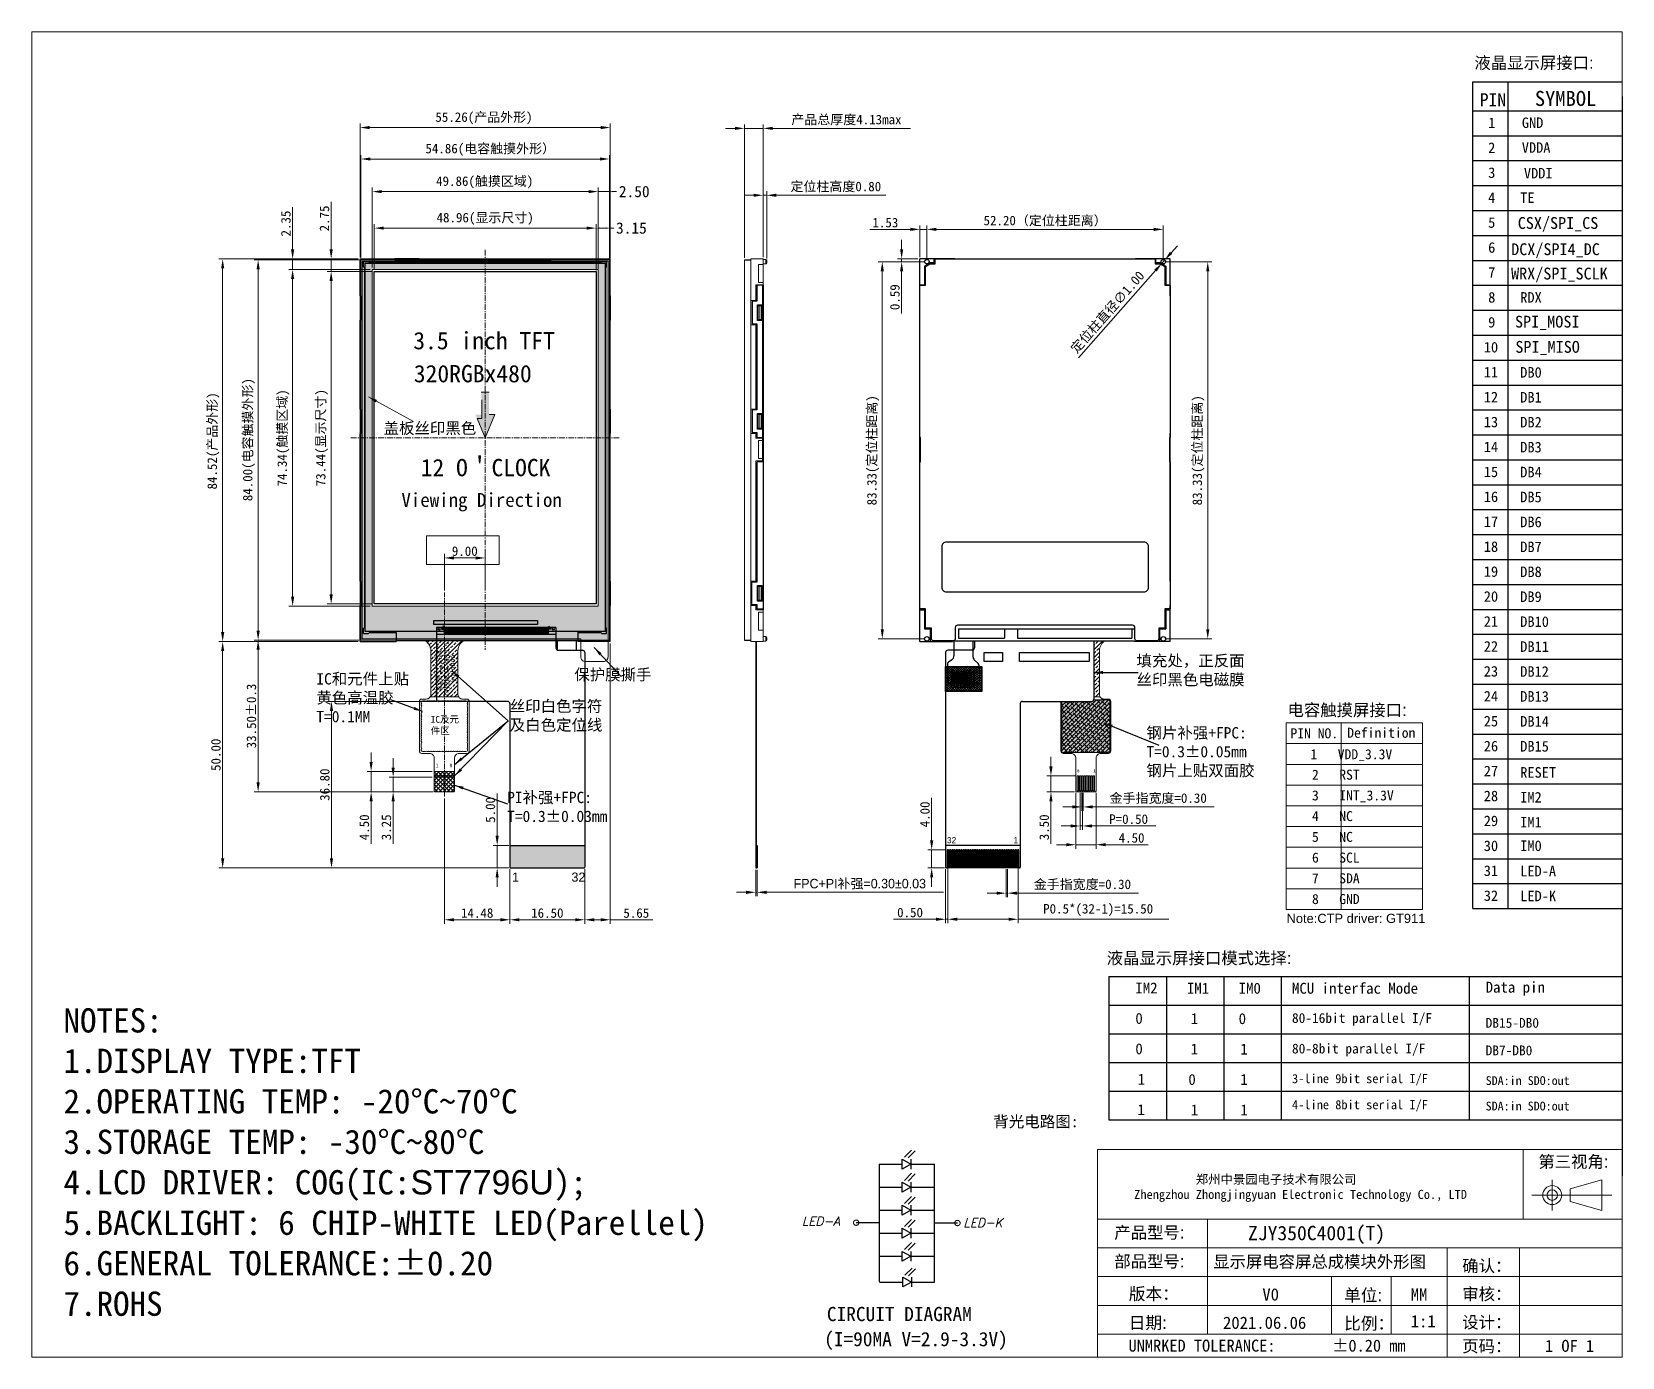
# Model space of a CAD drawing. Header units: millimetres. Extents: x 2436 to 2787, y -3116 to -2823.
import ezdxf

# ---------------------------------------------------------------- set-up
doc = ezdxf.new("R2010")
doc.units = ezdxf.units.MM
doc.linetypes.add('CENTER', pattern=[2, 1.25, -0.25, 0.25, -0.25])
for name, color, linetype, lineweight in [('BL', 7, 'Continuous', 13), ('BTL', 3, 'Continuous', 0), ('center', 1, 'CENTER', 9), ('DIM', 3, 'Continuous', 13), ('TEXT', 4, 'Continuous', 13), ('面版', 41, 'Continuous', 9)]:
    doc.layers.add(name, color=color, linetype=linetype, lineweight=lineweight)
for name, color, linetype in [('BM', 5, 'Continuous'), ('Cover Lens 盖板', 6, 'Continuous'), ('fpc1', 40, 'Continuous'), ('housing', 7, 'Continuous'), ('MAIN', 7, 'Continuous'), ('MECH2', 5, 'Continuous'), ('OBJ-TEXT', 7, 'Continuous'), ('reflector', 171, 'Continuous'), ('SHADING TAPE', 42, 'Continuous'), ('TJ', 150, 'Continuous'), ('TP A.A', 5, 'Continuous'), ('TP-FPC', 5, 'Continuous'), ('保护膜', 3, 'Continuous'), ('铁框', 190, 'Continuous')]:
    doc.layers.add(name, color=color, linetype=linetype)
doc.styles.add('H', font='italic.shx', dxfattribs={"width": 0.75})
doc.styles.add('RD', font='ROMAND.shx')
doc.styles.add('ROMANS', font='')
doc.styles.get("Standard").update_dxf_attribs({"font": ''})
doc.styles.add('SVA', font='')
doc.styles.add('WMF-宋体3', font='')
doc.styles.add('仿宋', font='')
doc.styles.add('宋体', font='')
doc.styles.add('样式 1', font='arial.ttf')
doc.styles.get('ROMANS').set_extended_font_data('KaiTi_GB2312')
doc.styles.get('Standard').set_extended_font_data('KaiTi_GB2312')
doc.styles.get('SVA').set_extended_font_data('SimSun')
doc.styles.get('WMF-宋体3').set_extended_font_data('SimSun', bold=True)
doc.styles.get('仿宋').set_extended_font_data('仿宋_GB2312')
doc.styles.get('宋体').set_extended_font_data('SimSun')
doc.dimstyles.new('Lei-标注', dxfattribs={"dimtxt": 2.5, "dimasz": 2, "dimexe": 0.5, "dimexo": 0.3, "dimtad": 1, "dimtxsty": '宋体', "dimcen": 2.5, "dimclrd": 8, "dimclre": 8, "dimclrt": 4, "dimadec": 0, "dimazin": 2, "dimtfac": 1, "dimtmove": 0, "dimatfit": 3, "dimfxl": 1, "dimarcsym": 0})
doc.dimstyles.new('SH', dxfattribs={"dimscale": 1.4, "dimtxt": 2, "dimasz": 2.5, "dimexe": 1.25, "dimexo": 0.625, "dimtad": 0, "dimdec": 1, "dimzin": 0, "dimdsep": 46, "dimtxsty": 'RD', "dimcen": 2.5, "dimadec": 0, "dimazin": 0, "dimtfac": 0.6, "dimtdec": 1, "dimtmove": 0, "dimatfit": 3, "dimfxl": 1, "dimtolj": 1, "dimarcsym": 0})
doc.dimstyles.new('SVA', dxfattribs={"dimscale": 0.7, "dimtxt": 3, "dimasz": 3, "dimexe": 1.25, "dimexo": 0.625, "dimtad": 1, "dimzin": 1, "dimdsep": 46, "dimtxsty": 'Standard', "dimcen": 3, "dimazin": 0, "dimtfac": 1, "dimtmove": 0, "dimatfit": 3, "dimfxl": 1, "dimlwd": 13, "dimlwe": 13, "dimarcsym": 0})
doc.dimstyles.new('副本HW', dxfattribs={"dimtxt": 2.5, "dimasz": 0.8, "dimexe": 0.2, "dimexo": 0.2, "dimgap": 0.5, "dimtad": 0, "dimzin": 1, "dimdsep": 46, "dimtxsty": '宋体', "dimcen": 0, "dimclrd": 3, "dimclre": 3, "dimclrt": 3, "dimadec": 0, "dimazin": 0, "dimtfac": 1, "dimtmove": 0, "dimatfit": 3, "dimfxl": 0.8, "dimtolj": 1, "dimlwd": 0, "dimlwe": 0, "dimarcsym": 0})

msp = doc.modelspace()

# ---------------------------------------------------------------- texts
at = {"lineweight": 9}
for s, height, style, p in [('液晶显示屏接口:', 2.6499, '样式 1', (2754.703, -2831.602)), ('PIN', 2.8638, 'WMF-宋体3', (2755.877, -2839.865)), ('SYMBOL', 3.322, 'WMF-宋体3', (2768.055, -2839.814)), ('电容触摸屏接口:', 2.6499, '样式 1', (2713.427, -2974.568)), ('Note:CTP driver: GT911', 2.03513, '样式 1', (2713.219, -3020.284)), ('液晶显示屏接口模式选择:', 2.64991, '样式 1', (2673.508, -3029.364)), ('背光电路图:', 2.5097, 'WMF-宋体3', (2648.462, -3065.399)), ('第三视角:', 2.6499, '样式 1', (2768.813, -3074.336)), ('产品型号:', 2.6499, '样式 1', (2675.192, -3089.983)), ('ZJY350C4001(T)', 3.17842, 'ROMANS', (2704.715, -3090.356)), ('部品型号:', 2.6499, '样式 1', (2675.192, -3096.34)), ('确认：', 2.6499, '样式 1', (2752.01, -3097.348)), ('版本：', 2.7017, '样式 1', (2678.377, -3103.538)), ('单位:', 2.7017, '样式 1', (2725.931, -3103.832)), ('审核：', 2.6499, '样式 1', (2752.01, -3103.571)), ('V0', 2.7017, 'ROMANS', (2707.873, -3103.674)), ('MM', 2.7017, 'ROMANS', (2740.64, -3103.674)), ('日期:', 2.7017, '样式 1', (2678.377, -3109.934)), ('2021.06.06', 2.7017, 'ROMANS', (2699.19, -3109.934)), ('比例：', 2.7017, '样式 1', (2725.931, -3110.084)), ('1:1', 2.7017, 'ROMANS', (2740.64, -3109.605)), ('设计：', 2.6499, '样式 1', (2752.01, -3109.808)), ('UNMRKED TOLERANCE:', 2.64991, 'ROMANS', (2678.333, -3114.96)), ('%%P0.20 mm', 2.6499, 'ROMANS', (2723.274, -3114.96)), ('页码：', 2.6499, '样式 1', (2752.01, -3115.088)), ('1 OF 1', 2.6499, 'ROMANS', (2770.296, -3115.022))]:
    msp.add_text(s, height=height, dxfattribs=dict(at, style=style)).set_placement(p)
for s, p in [('GND', (2765.174, -2844.682)), ('VDDA', (2765.158, -2850.164)), ('VDDI', (2765.626, -2855.825)), ('TE', (2764.818, -2861.231)), ('RDX', (2764.818, -2883.258)), ('DB0', (2764.818, -2899.814)), ('DB1', (2764.818, -2905.321)), ('DB2', (2764.818, -2910.827)), ('DB3', (2764.818, -2916.334)), ('DB4', (2764.818, -2921.841)), ('DB5', (2764.818, -2927.348)), ('DB6', (2764.818, -2932.854)), ('DB7', (2764.818, -2938.361)), ('DB8', (2764.818, -2943.868)), ('DB9', (2764.818, -2949.374)), ('DB10', (2764.818, -2954.881)), ('DB11', (2764.818, -2960.388)), ('DB12', (2764.818, -2965.895)), ('DB13', (2764.818, -2971.401)), ('DB14', (2764.818, -2976.908)), ('DB15', (2764.818, -2982.415)), ('RESET', (2764.818, -2988.189)), ('IM2', (2764.818, -2993.669)), ('IM1', (2764.818, -2999.177)), ('IM0', (2764.818, -3004.386)), ('LED-A', (2764.818, -3009.977)), ('LED-K', (2764.818, -3015.483))]:
    msp.add_text(s, height=2.3268).set_placement(p)
at = {"lineweight": 5}
msp.add_text('1   VDD_3.3V', height=2.21184, dxfattribs=at).set_placement((2718.498, -2984.107))
at = {"color": 2, "style": 'H'}
for s, p in [('LED-A', (2606.204, -3087.135)), ('LED-K', (2641.884, -3087.453))]:
    msp.add_text(s, height=1.9429, dxfattribs=at).set_placement(p)
at = {"style": 'WMF-宋体3'}
for s, p in [('CIRCUIT DIAGRAM', (2611.725, -3108.226)), ('(I=90MA V=2.9-3.3V)', (2611.124, -3113.766))]:
    msp.add_text(s, height=3.13715, dxfattribs=at).set_placement(p)
at = {"attachment_point": 1}
for s, insert, char_height in [('1', (2757.737, -2842.369), 2.327), ('2', (2757.737, -2847.875), 2.327), ('3', (2757.737, -2853.382), 2.327), ('4', (2757.737, -2858.889), 2.327), ('5', (2757.737, -2864.396), 2.327), ('6', (2757.737, -2869.902), 2.327), ('7', (2757.737, -2875.409), 2.327), ('8', (2757.737, -2880.916), 2.327), ('9', (2757.737, -2886.423), 2.327), ('10', (2756.769, -2891.929), 2.3268), ('11', (2756.769, -2897.436), 2.3268), ('12', (2756.769, -2902.943), 2.3268), ('13', (2756.769, -2908.449), 2.3268), ('14', (2756.769, -2913.956), 2.3268), ('15', (2756.769, -2919.463), 2.3268), ('16', (2756.769, -2924.97), 2.3268), ('17', (2756.769, -2930.476), 2.3268), ('18', (2756.769, -2935.983), 2.3268), ('19', (2756.769, -2941.49), 2.3268), ('20', (2756.769, -2946.996), 2.3268), ('21', (2756.769, -2952.503), 2.3268), ('22', (2756.769, -2958.01), 2.3268), ('23', (2756.769, -2963.517), 2.3268), ('24', (2756.769, -2969.023), 2.3268), ('25', (2756.769, -2974.53), 2.3268), ('26', (2756.769, -2980.037), 2.3268), ('27', (2756.769, -2985.543), 2.3268), ('28', (2756.769, -2991.05), 2.3268), ('29', (2756.769, -2996.557), 2.3268), ('30', (2756.769, -3002.064), 2.3268), ('31', (2756.769, -3007.57), 2.3268), ('32', (2756.769, -3013.077), 2.3268)]:
    msp.add_mtext(s, dxfattribs=dict(at, insert=insert, char_height=char_height))
at = {"color": 1, "char_height": 0.2, "width": 0.59598, "attachment_point": 1, "style": 'SVA'}
for s, insert in [('{\\C1;144}', (2526.882, -2954.531)), ('{\\C1;1}', (2550.356, -2954.534))]:
    msp.add_mtext(s, dxfattribs=dict(at, insert=insert))
at = {"lineweight": 5, "attachment_point": 1}
for s, insert, char_height, width in [('{\\fSimSun|b0|i0|c0|p2;PIN NO.}', (2714.078, -2977.288), 2.21184, 44.59015), ('{\\fSimSun|b0|i0|c0|p2;Definition}', (2726.617, -2977.163), 2.21184, 44.59015), ('2   RST ', (2718.835, -2986.415), 2.2118, 24.41969), ('3   INT_3.3V', (2718.835, -2990.994), 2.21184, 24.41969), ('4   NC', (2718.835, -2995.572), 2.2118, 24.41969), ('5   NC', (2718.835, -3000.151), 2.2118, 25.82318), ('6   SCL ', (2718.835, -3004.729), 2.2118, 24.41969), ('7   SDA ', (2718.835, -3009.308), 2.2118, 24.41969), ('8   GND', (2718.835, -3013.887), 2.2118, 24.41969)]:
    msp.add_mtext(s, dxfattribs=dict(at, insert=insert, char_height=char_height, width=width))
at = {"lineweight": 5, "char_height": 0.693, "attachment_point": 1, "style": '仿宋'}
for s, insert in [('8', (2666.97, -2986.352)), ('1', (2670.575, -2986.346))]:
    msp.add_mtext_dynamic_manual_height_columns(s, width=4.56559, gutter_width=4.177, heights=[0], dxfattribs=dict(at, insert=insert))
at = {"insert": (2443.167, -3039.113), "char_height": 5.36295, "width": 179.31261, "attachment_point": 1}
msp.add_mtext('{\\fSimSun|b0|i0|c134|p2;NOTES:\\P1.DISPLAY TYPE:TFT \\P2.OPERATING TEMP: -20°C~70°C\\P3.STORAGE TEMP: -30°C~80°C\\P4.LCD DRIVER: COG(IC:\\fArial|b0|i0|c0|p32;ST7796U\\fSimSun|b0|i0|c134|p2;);\\P5.BACKLIGHT: 6 CHIP-WHITE LED(Parellel) \\P6.GENERAL TOLERANCE:±0.20\\P7.ROHS}', dxfattribs=at)
at = {"lineweight": 9, "insert": (2697.024, -3093.775), "char_height": 2.64869, "width": 48.43712, "attachment_point": 1, "style": 'ROMANS'}
msp.add_mtext('{\\fSimSun|b0|i0|c134|p54;显示屏电容屏总成模块外形图}', dxfattribs=at)
at = {"layer": 'DIM', "color": 1, "style": '宋体'}
for s, height, p in [('CSX/SPI_CS', 2.6151, (2764.269, -2866.971)), ('DCX/SPI4_DC', 2.61513, (2762.82, -2872.764)), ('WRX/SPI_SCLK', 2.61513, (2762.794, -2878.141)), ('SPI_MOSI', 2.6151, (2763.658, -2888.765)), ('SPI_MISO', 2.6151, (2763.742, -2894.335))]:
    msp.add_text(s, height=height, dxfattribs=at).set_placement(p)
at = {"layer": 'DIM', "color": 212, "attachment_point": 1, "style": '宋体'}
for s, width, insert, char_height in [('3.5 inch TFT', 35.98748, (2520.4, -2889.733), 3.82878), ('320RGBx480', 25.42689, (2520.512, -2897.025), 3.8288), ('12 O＇CLOCK', 42.51405, (2522.026, -2917.782), 3.8288)]:
    msp.add_mtext_dynamic_manual_height_columns(s, width=width, gutter_width=5, heights=[0], dxfattribs=dict(at, insert=insert, char_height=char_height))
at = {"layer": 'DIM', "color": 212, "insert": (2517.782, -2925.303), "char_height": 3.06302, "width": 38.00976, "attachment_point": 1, "style": '宋体'}
msp.add_mtext('\\pxt2.2566;Viewing Direction', dxfattribs=at)
at = {"layer": 'DIM', "color": 0, "lineweight": 5, "char_height": 2.5, "attachment_point": 1}
for s, width, insert in [('{\\fSimSun|b0|i0|c134|p2;填充处，正反面丝印\\C1;黑色电磁膜}', 24.81881, (2680.091, -2961.098)), ('{\\fSimSun|b0|i0|c134|p2;IC和元件上贴\\C6;黄色高温胶\\PT=0.1MM}', 22.05162, (2498.999, -2965.105)), ('保护膜撕手', 24.81881, (2555.949, -2964.168)), ('{\\fSimSun|b0|i0|c134|p2;丝印白色字符\\P及白色定位线}', 24.5604, (2541.691, -2971.125)), ('{\\fSimSun|b0|i0|c134|p2;钢片补强\\fSimSun|b0|i0|c0|p2;+FPC:\\PT=0.3%%P0.0\\fSimSun|b0|i0|c134|p2;5\\fSimSun|b0|i0|c0|p2;mm\\fSimSun|b0|i0|c134|p2;\\P\\C6;钢片上贴双面胶}', 24.81881, (2682.291, -2977.021)), ('{\\fSimSun|b0|i0|c134|p2;PI补强\\fSimSun|b0|i0|c0|p2;+FPC:\\PT=0.3%%P0.0\\fSimSun|b0|i0|c134|p2;3\\fSimSun|b0|i0|c0|p2;mm}', 24.81881, (2541.131, -2991.295))]:
    msp.add_mtext_dynamic_manual_height_columns(s, width=width, gutter_width=12.5, heights=[0], dxfattribs=dict(at, insert=insert))
at = {"layer": 'fpc1', "style": 'H'}
for s, height, p in [('K1---K6', 0.6325, (2639.046, -2965.008)), ('A', 0.632, (2643.906, -2965.022))]:
    msp.add_text(s, height=height, dxfattribs=at).set_placement(p)
at = {"layer": 'fpc1', "style": '仿宋'}
for s, insert, char_height, width, attachment_point in [('{\\fArial|b0|i0|c0|p32;32}', (2640.29, -3001.318), 1.3366, 2.62442, 3), ('{\\fArial|b0|i0|c0|p32;1}', (2653.971, -3001.314), 1.3366, 5.07167, 3), ('{\\fArial|b0|i0|c0|p32;1}', (2542.207, -3009.142), 2.0049, 7.60751, 1), ('{\\fArial|b0|i0|c0|p32;32}', (2555.305, -3009.148), 2.0049, 3.93663, 1)]:
    msp.add_mtext(s, dxfattribs=dict(at, insert=insert, char_height=char_height, width=width, attachment_point=attachment_point))
at = {"layer": 'MECH2', "style": 'SVA'}
for s, p in [('144', (2526.849, -2954.731)), ('1', (2550.324, -2954.734))]:
    msp.add_text(s, height=0.2, dxfattribs=at).set_placement(p)
at = {"layer": 'MECH2', "char_height": 0.2, "width": 0.59598, "attachment_point": 1, "style": 'SVA'}
for s, insert in [('{\\C1;144}', (2526.882, -2954.531)), ('{\\C1;1}', (2550.356, -2954.534))]:
    msp.add_mtext(s, dxfattribs=dict(at, insert=insert))
at = {"layer": 'TJ', "attachment_point": 1, "style": '仿宋'}
for s, width, insert, char_height in [('IM2', 4.56559, (2679.834, -3033.434), 2.4059), ('IM1', 4.56559, (2691.216, -3033.484), 2.4059), ('IM0', 4.56559, (2702.641, -3033.492), 2.4059), ('MCU interfac Mode', 59.66036, (2714.423, -3033.497), 2.40588), ('Data pin', 67.13975, (2757.181, -3033.262), 2.4059), ('0', 4.56559, (2679.834, -3040.154), 2.406), ('1', 4.56559, (2692.057, -3040.204), 2.406), ('0', 4.56559, (2702.641, -3040.212), 2.406), ('80-16bit parallel I/F', 62.20812, (2714.423, -3040.189), 2.16529), ('DB15-DB0', 17.93619, (2757.181, -3041.262), 2.1653), ('0', 4.56559, (2679.834, -3046.874), 2.406), ('1', 4.56559, (2692.057, -3046.924), 2.406), ('1', 4.56559, (2702.996, -3046.932), 2.406), ('80-8bit parallel I/F', 65.85776, (2714.423, -3046.937), 2.16529), ('DB7-DB0', 17.93619, (2757.181, -3047.342), 2.1653), ('1', 4.56559, (2680.349, -3053.594), 2.406), ('0', 4.56559, (2691.538, -3053.644), 2.406), ('1', 4.56559, (2703.025, -3053.652), 2.406), ('{\\H0.83333x;3-line 9bit serial I/F}', 74.30875, (2714.423, -3053.657), 2.40588), ('SDA:in SDO:out', 67.65804, (2757.181, -3054.126), 1.94876), ('1', 4.56559, (2680.309, -3060.314), 2.406), ('1', 4.56559, (2692.089, -3060.364), 2.406), ('1', 4.56559, (2703.017, -3060.372), 2.406), ('{\\H0.83333x;4-line 8bit serial I/F}', 61.72616, (2714.423, -3059.417), 2.40588), ('SDA:in SDO:out', 59.01925, (2757.181, -3059.743), 1.94876)]:
    msp.add_mtext_dynamic_manual_height_columns(s, width=width, gutter_width=4.177, heights=[0], dxfattribs=dict(at, insert=insert, char_height=char_height))
at = {"layer": '面版', "color": 5, "insert": (2679.585, -3075.897), "char_height": 2, "width": 79.06844, "attachment_point": 1, "style": '仿宋'}
msp.add_mtext('{\\fSimSun|b0|i0|c134|p2;          郑州中景园电子技术有限公司\\PZhengzhou Zhongjingyuan Electronic Technology Co., LTD}', dxfattribs=at)

# ---------------------------------------------------------------- blocks, each defined once
blk = doc.blocks.new('A$C67CD249B')
at = {"layer": '铁框'}
blk.add_lwpolyline([(0, 7.07), (0, 39.57), (0.15, 39.57), (0.15, 44.97), (0, 44.97), (0, 78.57), (1.2, 78.57), (1.2, 82.7), (2.16, 83.3), (3.35, 83.3), (3.35, 84.37), (51.91, 84.37), (51.91, 83.3), (53.1, 83.3), (54.06, 82.7), (54.06, 78.57), (55.26, 78.57), (55.26, 44.97), (55.11, 44.97), (55.11, 39.57), (55.26, 39.57), (55.26, 7.07), (54.06, 7.07), (54.06, 2.85), (52.73, 2.85), (52.73, 0.5, -0.414214), (52.23, 0), (47.96, 0, -0.414214), (47.46, 0.5), (47.46, 2.95, 0.414214), (46.96, 3.45), (8.3, 3.45, 0.414214), (7.8, 2.95), (7.8, 0.5, -0.414214), (7.3, 0), (3.03, 0, -0.414214), (2.53, 0.5), (2.53, 2.85), (1.2, 2.85), (1.2, 7.07), (0, 7.07)], format="xyb", dxfattribs=at)
blk.add_lwpolyline([(5.8, 21.85, 0.414214), (4.8, 20.85), (4.8, 11.85, 0.414214), (5.8, 10.85), (49.46, 10.85, 0.414214), (50.46, 11.85), (50.46, 20.85, 0.414214), (49.46, 21.85)], format="xyb", close=True, dxfattribs=at)
blk = doc.blocks.new('DFGBDFBDFB')
at = {"layer": 'TEXT', "color": 7}
for p, q in [((1460.67, -128.24), (1460.5, -128.24)), ((1460.5, -128.46), (1460.67, -128.46)), ((1460.67, -128.07), (1460.67, -128.24)), ((1460.67, -128.46), (1460.67, -128.63)), ((1460.89, -128.24), (1460.89, -128.07)), ((1461.05, -128.24), (1460.89, -128.24)), ((1460.89, -128.63), (1460.89, -128.46)), ((1460.89, -128.46), (1461.05, -128.46))]:
    blk.add_line(p, q, dxfattribs=at)
for start, end in [(111.5102, 158.4898), (201.5102, 248.4898), (21.5102, 68.4898), (291.5102, 338.4898)]:
    blk.add_arc((1460.78, -128.35), 0.3, start, end, dxfattribs=at)
blk = doc.blocks.new('*U384')
at = {"layer": 'SHADING TAPE'}
blk.add_lwpolyline([(-0.2, 1.65), (0.2, 1.65), (0.2, -1.65), (-0.2, -1.65)], close=True, dxfattribs=at)
blk = doc.blocks.new('*U385')
at = {"layer": 'SHADING TAPE', "color": 0, "linetype": 'ByBlock', "lineweight": -2, "transparency": 16777216}
for p in [(0, 0), (0.8, 0), (1.6, 0), (2.4, 0), (3.2, 0), (4, 0), (4.8, 0)]:
    blk.add_blockref('*U384', p, dxfattribs=at)
blk = doc.blocks.new('*D438')
at = {"layer": 'Defpoints', "color": 0, "transparency": 16777216}
for p in [(2596, -3008.13), (2596.3, -3008.13), (2596.3, -3013.51)]:
    blk.add_point(p, dxfattribs=at)
at = {"layer": '铁框', "color": 0, "lineweight": 13, "transparency": 16777216}
for p, q in [((2596, -3008.57), (2596, -3014.39)), ((2596.3, -3008.57), (2596.3, -3014.39)), ((2593.9, -3013.51), (2591.8, -3013.51)), ((2596, -3013.51), (2596.3, -3013.51)), ((2598.4, -3013.51), (2637.49, -3013.51))]:
    blk.add_line(p, q, dxfattribs=at)
at = {"layer": '铁框', "color": 0, "transparency": 16777216}
for points in [[(2593.9, -3013.16), (2593.9, -3013.86), (2596, -3013.51)], [(2598.4, -3013.16), (2598.4, -3013.86), (2596.3, -3013.51)]]:
    blk.add_solid(points, dxfattribs=at)
at = {"layer": '铁框', "color": 3, "transparency": 16777216, "insert": (2619, -3011.71), "char_height": 2.1, "attachment_point": 5}
blk.add_mtext('{\\f@Dotum|b0|i0|c0|p34;FPC+PI\\fSimSun|b0|i0|c134|p2;补强\\f@Dotum|b0|i0|c0|p34;=\\f@Dotum|b0|i0|c134|p34;0.30\\f@Dotum|b0|i0|c0|p34;%%P0.03}', dxfattribs=at)
blk = doc.blocks.new('*D439')
at = {"layer": 'BTL', "color": 3, "lineweight": 0, "transparency": 16777216}
for p, q in [((2560.75, -2876.16), (2560.75, -2866.59)), ((2561.55, -2866.79), (2563.1, -2866.79)), ((2563.9, -2873.41), (2563.9, -2866.59)), ((2563.9, -2866.79), (2564.7, -2866.79))]:
    blk.add_line(p, q, dxfattribs=at)
at = {"layer": 'BTL', "color": 3, "transparency": 16777216}
for points in [[(2561.55, -2866.65), (2561.55, -2866.92), (2560.75, -2866.79)], [(2563.1, -2866.65), (2563.1, -2866.92), (2563.9, -2866.79)]]:
    blk.add_solid(points, dxfattribs=at)
at = {"layer": 'Defpoints', "color": 0, "transparency": 16777216}
for p in [(2563.9, -2866.79), (2563.9, -2873.61), (2560.75, -2876.36)]:
    blk.add_point(p, dxfattribs=at)
at = {"layer": 'BTL', "color": 3, "transparency": 16777216, "insert": (2568.56, -2866.79), "char_height": 2.5, "attachment_point": 5, "style": '宋体'}
blk.add_mtext('\\A1;3.15', dxfattribs=at)
blk = doc.blocks.new('*D440')
at = {"layer": 'Defpoints', "color": 0, "transparency": 16777216}
for p in [(2686.01, -2867.07), (2633.81, -2874.21), (2686.01, -2874.21)]:
    blk.add_point(p, dxfattribs=at)
at = {"layer": '铁框', "color": 0, "lineweight": 13, "transparency": 16777216}
for p, q in [((2633.81, -2873.77), (2633.81, -2866.2)), ((2635.91, -2867.07), (2683.91, -2867.07)), ((2686.01, -2873.77), (2686.01, -2866.2))]:
    blk.add_line(p, q, dxfattribs=at)
at = {"layer": '铁框', "color": 0, "transparency": 16777216}
for points in [[(2635.91, -2866.72), (2635.91, -2867.42), (2633.81, -2867.07)], [(2683.91, -2866.72), (2683.91, -2867.42), (2686.01, -2867.07)]]:
    blk.add_solid(points, dxfattribs=at)
at = {"layer": '铁框', "color": 3, "transparency": 16777216, "insert": (2659.91, -2865.25), "char_height": 2.1, "attachment_point": 5}
blk.add_mtext('52.20{\\fSimSun|b0|i0|c134|p2;（定位柱距离）}', dxfattribs=at)
blk = doc.blocks.new('*D441')
at = {"layer": 'Defpoints', "color": 0, "transparency": 16777216}
for p in [(2686.01, -2874.21), (2686.01, -2957.53), (2695.82, -2957.53)]:
    blk.add_point(p, dxfattribs=at)
at = {"layer": '铁框', "color": 0, "lineweight": 13, "transparency": 16777216}
for p, q in [((2686.45, -2874.21), (2696.7, -2874.21)), ((2695.82, -2876.31), (2695.82, -2955.43)), ((2686.45, -2957.53), (2696.7, -2957.53))]:
    blk.add_line(p, q, dxfattribs=at)
at = {"layer": '铁框', "color": 0, "transparency": 16777216}
for points in [[(2695.47, -2876.31), (2696.17, -2876.31), (2695.82, -2874.21)], [(2695.47, -2955.43), (2696.17, -2955.43), (2695.82, -2957.53)]]:
    blk.add_solid(points, dxfattribs=at)
at = {"layer": '铁框', "color": 3, "transparency": 16777216, "insert": (2693.78, -2915.87), "char_height": 2.1, "attachment_point": 5, "rotation": 90}
blk.add_mtext('83.33({\\fSimSun|b0|i0|c134|p2;定位柱距离})', dxfattribs=at)
blk = doc.blocks.new('*D442')
at = {"layer": 'Defpoints', "color": 0, "transparency": 16777216}
for p in [(2685.68, -2874.58), (2686.34, -2873.83)]:
    blk.add_point(p, dxfattribs=at)
at = {"layer": '铁框', "color": 0, "lineweight": 13, "transparency": 16777216}
for p, q in [((2687.73, -2872.26), (2689.11, -2870.68)), ((2686.34, -2873.83), (2685.68, -2874.58)), ((2667.31, -2895.46), (2684.29, -2876.16))]:
    blk.add_line(p, q, dxfattribs=at)
at = {"layer": '铁框', "color": 0, "transparency": 16777216}
for points in [[(2687.46, -2872.02), (2687.99, -2872.49), (2686.34, -2873.83)], [(2684.03, -2875.93), (2684.55, -2876.39), (2685.68, -2874.58)]]:
    blk.add_solid(points, dxfattribs=at)
at = {"layer": '铁框', "color": 3, "transparency": 16777216, "insert": (2673.75, -2885.4), "char_height": 2.1, "attachment_point": 5, "rotation": 48.6618}
blk.add_mtext('{\\fSimSun|b0|i0|c134|p2;定位柱直径}∅1.00', dxfattribs=at)
blk = doc.blocks.new('*D443')
at = {"layer": 'Defpoints', "color": 0, "transparency": 16777216}
for p in [(2633.81, -2874.21), (2623.96, -2957.53), (2633.81, -2957.53)]:
    blk.add_point(p, dxfattribs=at)
at = {"layer": '铁框', "color": 0, "lineweight": 13, "transparency": 16777216}
for p, q in [((2633.37, -2874.21), (2623.08, -2874.21)), ((2623.96, -2876.31), (2623.96, -2955.43)), ((2633.37, -2957.53), (2623.08, -2957.53))]:
    blk.add_line(p, q, dxfattribs=at)
at = {"layer": '铁框', "color": 0, "transparency": 16777216}
for points in [[(2623.61, -2876.31), (2624.31, -2876.31), (2623.96, -2874.21)], [(2623.61, -2955.43), (2624.31, -2955.43), (2623.96, -2957.53)]]:
    blk.add_solid(points, dxfattribs=at)
at = {"layer": '铁框', "color": 3, "transparency": 16777216, "insert": (2621.92, -2915.87), "char_height": 2.1, "attachment_point": 5, "rotation": 90}
blk.add_mtext('83.33({\\fSimSun|b0|i0|c134|p2;定位柱距离})', dxfattribs=at)
blk = doc.blocks.new('*D444')
at = {"layer": 'Defpoints', "color": 0, "transparency": 16777216}
for p in [(2628.23, -2873.61), (2632.28, -2873.61), (2633.81, -2874.21)]:
    blk.add_point(p, dxfattribs=at)
at = {"layer": '铁框', "color": 0, "lineweight": 13, "transparency": 16777216}
for p, q in [((2628.23, -2871.51), (2628.23, -2869.41)), ((2631.84, -2873.61), (2627.35, -2873.61)), ((2633.37, -2874.21), (2627.35, -2874.21)), ((2628.23, -2873.61), (2628.23, -2874.21)), ((2628.23, -2876.31), (2628.23, -2885.63))]:
    blk.add_line(p, q, dxfattribs=at)
at = {"layer": '铁框', "color": 0, "transparency": 16777216}
for points in [[(2627.88, -2871.51), (2628.58, -2871.51), (2628.23, -2873.61)], [(2627.88, -2876.31), (2628.58, -2876.31), (2628.23, -2874.21)]]:
    blk.add_solid(points, dxfattribs=at)
at = {"layer": '铁框', "color": 3, "transparency": 16777216, "insert": (2626.74, -2882.05), "char_height": 2.1, "attachment_point": 5, "rotation": 90}
blk.add_mtext('0.59', dxfattribs=at)
blk = doc.blocks.new('*D445')
at = {"layer": 'Defpoints', "color": 0, "transparency": 16777216}
for p in [(2632.28, -2867.07), (2632.28, -2873.61), (2633.81, -2874.21)]:
    blk.add_point(p, dxfattribs=at)
at = {"layer": '铁框', "color": 0, "lineweight": 13, "transparency": 16777216}
for p, q in [((2630.18, -2867.07), (2621.2, -2867.07)), ((2632.28, -2873.18), (2632.28, -2866.2)), ((2633.81, -2867.07), (2632.28, -2867.07)), ((2633.81, -2873.77), (2633.81, -2866.2)), ((2635.91, -2867.07), (2638.01, -2867.07))]:
    blk.add_line(p, q, dxfattribs=at)
at = {"layer": '铁框', "color": 0, "transparency": 16777216}
for points in [[(2630.18, -2866.72), (2630.18, -2867.42), (2632.28, -2867.07)], [(2635.91, -2866.72), (2635.91, -2867.42), (2633.81, -2867.07)]]:
    blk.add_solid(points, dxfattribs=at)
at = {"layer": '铁框', "color": 3, "transparency": 16777216, "insert": (2624.64, -2865.59), "char_height": 2.1, "attachment_point": 5}
blk.add_mtext('1.53', dxfattribs=at)
blk = doc.blocks.new('*D446')
at = {"layer": 'Defpoints', "color": 0, "transparency": 16777216}
for p in [(2598.45, -2859.54), (2597.65, -2873.61), (2598.45, -2873.91)]:
    blk.add_point(p, dxfattribs=at)
at = {"layer": '铁框', "color": 0, "lineweight": 13, "transparency": 16777216}
for p, q in [((2595.55, -2859.54), (2593.45, -2859.54)), ((2597.65, -2873.18), (2597.65, -2858.66)), ((2597.65, -2859.54), (2598.45, -2859.54)), ((2598.45, -2873.47), (2598.45, -2858.66)), ((2600.55, -2859.54), (2624.75, -2859.54))]:
    blk.add_line(p, q, dxfattribs=at)
at = {"layer": '铁框', "color": 0, "transparency": 16777216}
for points in [[(2595.55, -2859.19), (2595.55, -2859.89), (2597.65, -2859.54)], [(2600.55, -2859.19), (2600.55, -2859.89), (2598.45, -2859.54)]]:
    blk.add_solid(points, dxfattribs=at)
at = {"layer": '铁框', "color": 3, "transparency": 16777216, "insert": (2613.7, -2857.71), "char_height": 2.1, "attachment_point": 5}
blk.add_mtext('{\\fSimSun|b0|i0|c134|p2;定位柱高度}0.80', dxfattribs=at)
blk = doc.blocks.new('*D447')
at = {"layer": 'Defpoints', "color": 0, "transparency": 16777216}
for p in [(2560.75, -2866.79), (2511.79, -2876.36), (2560.75, -2876.36)]:
    blk.add_point(p, dxfattribs=at)
at = {"layer": '铁框', "color": 0, "lineweight": 13, "transparency": 16777216}
for p, q in [((2511.79, -2875.93), (2511.79, -2865.91)), ((2513.89, -2866.79), (2558.65, -2866.79)), ((2560.75, -2875.93), (2560.75, -2865.91))]:
    blk.add_line(p, q, dxfattribs=at)
at = {"layer": '铁框', "color": 0, "transparency": 16777216}
for points in [[(2513.89, -2866.44), (2513.89, -2867.14), (2511.79, -2866.79)], [(2558.65, -2866.44), (2558.65, -2867.14), (2560.75, -2866.79)]]:
    blk.add_solid(points, dxfattribs=at)
at = {"layer": '铁框', "color": 3, "transparency": 16777216, "insert": (2536.27, -2864.75), "char_height": 2.1, "attachment_point": 5}
blk.add_mtext('48.96({\\fSimSun|b0|i0|c134|p2;显示尺寸})', dxfattribs=at)
blk = doc.blocks.new('*D448')
at = {"layer": 'Defpoints', "color": 0, "transparency": 16777216}
for p in [(2563.9, -2844.58), (2508.64, -2873.61), (2563.9, -2873.61)]:
    blk.add_point(p, dxfattribs=at)
at = {"layer": '铁框', "color": 0, "lineweight": 13, "transparency": 16777216}
for p, q in [((2508.64, -2873.18), (2508.64, -2843.71)), ((2563.9, -2873.18), (2563.9, -2843.71)), ((2510.74, -2844.58), (2561.8, -2844.58))]:
    blk.add_line(p, q, dxfattribs=at)
at = {"layer": '铁框', "color": 0, "transparency": 16777216}
for points in [[(2510.74, -2844.23), (2510.74, -2844.93), (2508.64, -2844.58)], [(2561.8, -2844.23), (2561.8, -2844.93), (2563.9, -2844.58)]]:
    blk.add_solid(points, dxfattribs=at)
at = {"layer": '铁框', "color": 3, "transparency": 16777216, "insert": (2536.01, -2842.55), "char_height": 2.1, "attachment_point": 5}
blk.add_mtext('55.26({\\fSimSun|b0|i0|c134|p2;产品外形})', dxfattribs=at)
blk = doc.blocks.new('*D449')
at = {"layer": 'Defpoints', "color": 0, "transparency": 16777216}
for p in [(2511.79, -2876.36), (2502.27, -2949.8), (2511.79, -2949.8)]:
    blk.add_point(p, dxfattribs=at)
at = {"layer": '铁框', "color": 0, "lineweight": 13, "transparency": 16777216}
for p, q in [((2511.35, -2876.36), (2501.4, -2876.36)), ((2502.27, -2878.46), (2502.27, -2947.7)), ((2511.35, -2949.8), (2501.4, -2949.8))]:
    blk.add_line(p, q, dxfattribs=at)
at = {"layer": '铁框', "color": 0, "transparency": 16777216}
for points in [[(2501.92, -2878.46), (2502.62, -2878.46), (2502.27, -2876.36)], [(2501.92, -2947.7), (2502.62, -2947.7), (2502.27, -2949.8)]]:
    blk.add_solid(points, dxfattribs=at)
at = {"layer": '铁框', "color": 3, "transparency": 16777216, "insert": (2500.24, -2913.08), "char_height": 2.1, "attachment_point": 5, "rotation": 90}
blk.add_mtext('73.44({\\fSimSun|b0|i0|c134|p2;显示尺寸})', dxfattribs=at)
blk = doc.blocks.new('*D450')
at = {"layer": 'Defpoints', "color": 0, "transparency": 16777216}
for p in [(2508.64, -2873.61), (2478.31, -2958.13), (2508.64, -2958.13)]:
    blk.add_point(p, dxfattribs=at)
at = {"layer": '铁框', "color": 0, "lineweight": 13, "transparency": 16777216}
for p, q in [((2508.2, -2873.61), (2477.43, -2873.61)), ((2478.31, -2875.71), (2478.31, -2956.03)), ((2508.2, -2958.13), (2477.43, -2958.13))]:
    blk.add_line(p, q, dxfattribs=at)
at = {"layer": '铁框', "color": 0, "transparency": 16777216}
for points in [[(2477.96, -2875.71), (2478.66, -2875.71), (2478.31, -2873.61)], [(2477.96, -2956.03), (2478.66, -2956.03), (2478.31, -2958.13)]]:
    blk.add_solid(points, dxfattribs=at)
at = {"layer": '铁框', "color": 3, "transparency": 16777216, "insert": (2476.27, -2913.8), "char_height": 2.1, "attachment_point": 5, "rotation": 90}
blk.add_mtext('84.52({\\fSimSun|b0|i0|c134|p2;产品外形})', dxfattribs=at)
blk = doc.blocks.new('*D451')
at = {"layer": 'Defpoints', "color": 0, "transparency": 16777216}
for p in [(2502.27, -2873.61), (2508.64, -2873.61), (2511.79, -2876.36)]:
    blk.add_point(p, dxfattribs=at)
at = {"layer": '铁框', "color": 0, "lineweight": 13, "transparency": 16777216}
for p, q in [((2502.27, -2871.51), (2502.27, -2861.02)), ((2508.2, -2873.61), (2501.4, -2873.61)), ((2502.27, -2876.36), (2502.27, -2873.61)), ((2511.35, -2876.36), (2501.4, -2876.36)), ((2502.27, -2878.46), (2502.27, -2880.56))]:
    blk.add_line(p, q, dxfattribs=at)
at = {"layer": '铁框', "color": 0, "transparency": 16777216}
for points in [[(2501.92, -2871.51), (2502.62, -2871.51), (2502.27, -2873.61)], [(2501.92, -2878.46), (2502.62, -2878.46), (2502.27, -2876.36)]]:
    blk.add_solid(points, dxfattribs=at)
at = {"layer": '铁框', "color": 3, "transparency": 16777216, "insert": (2500.79, -2864.66), "char_height": 2.1, "attachment_point": 5, "rotation": 90}
blk.add_mtext('2.75', dxfattribs=at)
blk = doc.blocks.new('*D452')
at = {"layer": 'Defpoints', "color": 0, "transparency": 16777216}
for p in [(2508.64, -2958.13), (2478.31, -3008.13), (2541.95, -3008.13)]:
    blk.add_point(p, dxfattribs=at)
at = {"layer": '铁框', "color": 0, "lineweight": 13, "transparency": 16777216}
for p, q in [((2508.2, -2958.13), (2477.43, -2958.13)), ((2478.31, -2960.23), (2478.31, -3006.03)), ((2541.51, -3008.13), (2477.43, -3008.13))]:
    blk.add_line(p, q, dxfattribs=at)
at = {"layer": '铁框', "color": 0, "transparency": 16777216}
for points in [[(2477.96, -2960.23), (2478.66, -2960.23), (2478.31, -2958.13)], [(2477.96, -3006.03), (2478.66, -3006.03), (2478.31, -3008.13)]]:
    blk.add_solid(points, dxfattribs=at)
at = {"layer": '铁框', "color": 3, "transparency": 16777216, "insert": (2476.82, -2983.13), "char_height": 2.1, "attachment_point": 5, "rotation": 90}
blk.add_mtext('50.00', dxfattribs=at)
blk = doc.blocks.new('*D453')
at = {"layer": 'Defpoints', "color": 0, "transparency": 16777216}
for p in [(2563.9, -2958.13), (2558.25, -3007.93), (2563.9, -3019.57)]:
    blk.add_point(p, dxfattribs=at)
at = {"layer": '铁框', "color": 0, "lineweight": 13, "transparency": 16777216}
for p, q in [((2563.9, -2958.57), (2563.9, -3020.45)), ((2558.25, -3008.37), (2558.25, -3020.45)), ((2560.35, -3019.57), (2561.8, -3019.57)), ((2563.9, -3019.57), (2573.27, -3019.57))]:
    blk.add_line(p, q, dxfattribs=at)
at = {"layer": '铁框', "color": 0, "transparency": 16777216}
for points in [[(2560.35, -3019.22), (2560.35, -3019.92), (2558.25, -3019.57)], [(2561.8, -3019.22), (2561.8, -3019.92), (2563.9, -3019.57)]]:
    blk.add_solid(points, dxfattribs=at)
at = {"layer": '铁框', "color": 3, "transparency": 16777216, "insert": (2569.64, -3018.09), "char_height": 2.1, "attachment_point": 5}
blk.add_mtext('5.65', dxfattribs=at)
blk = doc.blocks.new('*D454')
at = {"layer": 'Defpoints', "color": 0, "transparency": 16777216}
for p in [(2541.75, -3007.93), (2558.25, -3008.11), (2558.25, -3019.57)]:
    blk.add_point(p, dxfattribs=at)
at = {"layer": '铁框', "color": 0, "lineweight": 13, "transparency": 16777216}
for p, q in [((2541.75, -3008.37), (2541.75, -3020.45)), ((2558.25, -3008.55), (2558.25, -3020.45)), ((2543.85, -3019.57), (2556.15, -3019.57))]:
    blk.add_line(p, q, dxfattribs=at)
at = {"layer": '铁框', "color": 0, "transparency": 16777216}
for points in [[(2543.85, -3019.22), (2543.85, -3019.92), (2541.75, -3019.57)], [(2556.15, -3019.22), (2556.15, -3019.92), (2558.25, -3019.57)]]:
    blk.add_solid(points, dxfattribs=at)
at = {"layer": '铁框', "color": 3, "transparency": 16777216, "insert": (2550, -3018.09), "char_height": 2.1, "attachment_point": 5}
blk.add_mtext('16.50', dxfattribs=at)
blk = doc.blocks.new('*D455')
at = {"layer": 'Defpoints', "color": 0, "transparency": 16777216}
for p in [(2538.92, -3003.13), (2541.95, -3003.13), (2541.95, -3008.13)]:
    blk.add_point(p, dxfattribs=at)
at = {"layer": '铁框', "color": 0, "lineweight": 13, "transparency": 16777216}
for p, q in [((2538.92, -3001.03), (2538.92, -2991.66)), ((2541.51, -3003.13), (2538.04, -3003.13)), ((2538.92, -3008.13), (2538.92, -3003.13)), ((2541.51, -3008.13), (2538.04, -3008.13)), ((2538.92, -3010.23), (2538.92, -3012.33))]:
    blk.add_line(p, q, dxfattribs=at)
at = {"layer": '铁框', "color": 0, "transparency": 16777216}
for points in [[(2538.57, -3001.03), (2539.27, -3001.03), (2538.92, -3003.13)], [(2538.57, -3010.23), (2539.27, -3010.23), (2538.92, -3008.13)]]:
    blk.add_solid(points, dxfattribs=at)
at = {"layer": '铁框', "color": 3, "transparency": 16777216, "insert": (2537.43, -2995.3), "char_height": 2.1, "attachment_point": 5, "rotation": 90}
blk.add_mtext('5.00', dxfattribs=at)
blk = doc.blocks.new('*D456')
at = {"layer": 'Defpoints', "color": 0, "transparency": 16777216}
for p in [(2638.43, -3004.13), (2653.93, -3004.13), (2653.93, -3019.46)]:
    blk.add_point(p, dxfattribs=at)
at = {"layer": '铁框', "color": 0, "lineweight": 13, "transparency": 16777216}
for p, q in [((2638.43, -3004.57), (2638.43, -3020.33)), ((2653.93, -3004.57), (2653.93, -3020.33)), ((2640.53, -3019.46), (2651.83, -3019.46)), ((2653.93, -3019.46), (2687.2, -3019.46))]:
    blk.add_line(p, q, dxfattribs=at)
at = {"layer": '铁框', "color": 0, "transparency": 16777216}
for points in [[(2640.53, -3019.11), (2640.53, -3019.81), (2638.43, -3019.46)], [(2651.83, -3019.11), (2651.83, -3019.81), (2653.93, -3019.46)]]:
    blk.add_solid(points, dxfattribs=at)
at = {"layer": '铁框', "color": 3, "transparency": 16777216, "insert": (2671.62, -3017.42), "char_height": 2.1, "attachment_point": 5}
blk.add_mtext('P0.5*(32-1)=15.50', dxfattribs=at)
blk = doc.blocks.new('*D457')
at = {"layer": 'Defpoints', "color": 0, "transparency": 16777216}
for p in [(2651.28, -3007.93), (2651.58, -3007.93), (2651.58, -3013.69)]:
    blk.add_point(p, dxfattribs=at)
at = {"layer": '铁框', "color": 0, "lineweight": 13, "transparency": 16777216}
for p, q in [((2651.28, -3008.37), (2651.28, -3014.57)), ((2651.58, -3008.37), (2651.58, -3014.57)), ((2649.18, -3013.69), (2647.08, -3013.69)), ((2651.28, -3013.69), (2651.58, -3013.69)), ((2653.68, -3013.69), (2680.53, -3013.69))]:
    blk.add_line(p, q, dxfattribs=at)
at = {"layer": '铁框', "color": 0, "transparency": 16777216}
for points in [[(2649.18, -3013.34), (2649.18, -3014.04), (2651.28, -3013.69)], [(2653.68, -3013.34), (2653.68, -3014.04), (2651.58, -3013.69)]]:
    blk.add_solid(points, dxfattribs=at)
at = {"layer": '铁框', "color": 3, "transparency": 16777216, "insert": (2668.15, -3011.87), "char_height": 2.1, "attachment_point": 5}
blk.add_mtext('{\\fSimSun|b0|i0|c134|p2;金手指宽度}=0.30', dxfattribs=at)
blk = doc.blocks.new('*D458')
at = {"layer": 'Defpoints', "color": 0, "transparency": 16777216}
for p in [(2634.86, -3004.13), (2638.28, -3004.13), (2638.13, -3008.13)]:
    blk.add_point(p, dxfattribs=at)
at = {"layer": '铁框', "color": 0, "lineweight": 13, "transparency": 16777216}
for p, q in [((2634.86, -3002.03), (2634.86, -2992.66)), ((2637.84, -3004.13), (2633.99, -3004.13)), ((2634.86, -3008.13), (2634.86, -3004.13)), ((2637.69, -3008.13), (2633.99, -3008.13)), ((2634.86, -3010.23), (2634.86, -3012.33))]:
    blk.add_line(p, q, dxfattribs=at)
at = {"layer": '铁框', "color": 0, "transparency": 16777216}
for points in [[(2634.51, -3002.03), (2635.21, -3002.03), (2634.86, -3004.13)], [(2634.51, -3010.23), (2635.21, -3010.23), (2634.86, -3008.13)]]:
    blk.add_solid(points, dxfattribs=at)
at = {"layer": '铁框', "color": 3, "transparency": 16777216, "insert": (2633.38, -2996.3), "char_height": 2.1, "attachment_point": 5, "rotation": 90}
blk.add_mtext('4.00', dxfattribs=at)
blk = doc.blocks.new('*D459')
at = {"layer": 'Defpoints', "color": 0, "transparency": 16777216}
for p in [(2502.34, -2971.33), (2526.03, -2971.33), (2541.51, -3008.13)]:
    blk.add_point(p, dxfattribs=at)
at = {"layer": '铁框', "color": 0, "lineweight": 13, "transparency": 16777216}
for p, q in [((2525.59, -2971.33), (2501.47, -2971.33)), ((2502.34, -3006.03), (2502.34, -2973.43)), ((2541.07, -3008.13), (2501.47, -3008.13))]:
    blk.add_line(p, q, dxfattribs=at)
at = {"layer": '铁框', "color": 0, "transparency": 16777216}
for points in [[(2501.99, -2973.43), (2502.69, -2973.43), (2502.34, -2971.33)], [(2501.99, -3006.03), (2502.69, -3006.03), (2502.34, -3008.13)]]:
    blk.add_solid(points, dxfattribs=at)
at = {"layer": '铁框', "color": 3, "transparency": 16777216, "insert": (2500.86, -2989.73), "char_height": 2.1, "attachment_point": 5, "rotation": 90}
blk.add_mtext('36.80', dxfattribs=at)
blk = doc.blocks.new('*D460')
at = {"layer": 'Defpoints', "color": 0, "transparency": 16777216}
for p in [(2637.93, -3007.93), (2638.43, -3007.93), (2637.93, -3019.46)]:
    blk.add_point(p, dxfattribs=at)
at = {"layer": '铁框', "color": 0, "lineweight": 13, "transparency": 16777216}
for p, q in [((2637.93, -3008.37), (2637.93, -3020.33)), ((2638.43, -3008.37), (2638.43, -3020.33)), ((2635.83, -3019.46), (2626.45, -3019.46)), ((2638.43, -3019.46), (2637.93, -3019.46)), ((2640.53, -3019.46), (2642.63, -3019.46))]:
    blk.add_line(p, q, dxfattribs=at)
at = {"layer": '铁框', "color": 0, "transparency": 16777216}
for points in [[(2635.83, -3019.11), (2635.83, -3019.81), (2637.93, -3019.46)], [(2640.53, -3019.11), (2640.53, -3019.81), (2638.43, -3019.46)]]:
    blk.add_solid(points, dxfattribs=at)
at = {"layer": '铁框', "color": 3, "transparency": 16777216, "insert": (2630.09, -3017.97), "char_height": 2.1, "attachment_point": 5}
blk.add_mtext('0.50', dxfattribs=at)
blk = doc.blocks.new('*D461')
at = {"layer": 'Defpoints', "color": 0, "transparency": 16777216}
for p in [(2508.84, -2957.81), (2486.14, -2991.31), (2525.22, -2991.31)]:
    blk.add_point(p, dxfattribs=at)
at = {"layer": '铁框', "color": 0, "lineweight": 13, "transparency": 16777216}
for p, q in [((2508.4, -2957.81), (2485.27, -2957.81)), ((2486.14, -2959.91), (2486.14, -2989.21)), ((2524.78, -2991.31), (2485.27, -2991.31))]:
    blk.add_line(p, q, dxfattribs=at)
at = {"layer": '铁框', "color": 0, "transparency": 16777216}
for points in [[(2485.79, -2959.91), (2486.49, -2959.91), (2486.14, -2957.81)], [(2485.79, -2989.21), (2486.49, -2989.21), (2486.14, -2991.31)]]:
    blk.add_solid(points, dxfattribs=at)
at = {"layer": '铁框', "color": 3, "transparency": 16777216, "insert": (2484.66, -2974.56), "char_height": 2.1, "attachment_point": 5, "rotation": 90}
blk.add_mtext('33.50%%P0.3', dxfattribs=at)
blk = doc.blocks.new('*D462')
at = {"layer": 'Defpoints', "color": 0, "transparency": 16777216}
for p in [(2525.02, -2988.06), (2515.95, -2991.31), (2525.22, -2991.31)]:
    blk.add_point(p, dxfattribs=at)
at = {"layer": '铁框', "color": 0, "lineweight": 13, "transparency": 16777216}
for p, q in [((2515.95, -2985.96), (2515.95, -2983.86)), ((2524.58, -2988.06), (2515.07, -2988.06)), ((2515.95, -2988.06), (2515.95, -2991.31)), ((2524.78, -2991.31), (2515.07, -2991.31)), ((2515.95, -2993.41), (2515.95, -3002.79))]:
    blk.add_line(p, q, dxfattribs=at)
at = {"layer": '铁框', "color": 0, "transparency": 16777216}
for points in [[(2515.6, -2985.96), (2516.3, -2985.96), (2515.95, -2988.06)], [(2515.6, -2993.41), (2516.3, -2993.41), (2515.95, -2991.31)]]:
    blk.add_solid(points, dxfattribs=at)
at = {"layer": '铁框', "color": 3, "transparency": 16777216, "insert": (2514.46, -2999.15), "char_height": 2.1, "attachment_point": 5, "rotation": 90}
blk.add_mtext('3.25', dxfattribs=at)
blk = doc.blocks.new('*D463')
at = {"layer": 'Defpoints', "color": 0, "transparency": 16777216}
for p in [(2525.02, -2986.81), (2511.09, -2991.31), (2525.22, -2991.31)]:
    blk.add_point(p, dxfattribs=at)
at = {"layer": '铁框', "color": 0, "lineweight": 13, "transparency": 16777216}
for p, q in [((2511.09, -2984.71), (2511.09, -2982.61)), ((2524.58, -2986.81), (2510.21, -2986.81)), ((2511.09, -2986.81), (2511.09, -2991.31)), ((2524.78, -2991.31), (2510.21, -2991.31)), ((2511.09, -2993.41), (2511.09, -3002.79))]:
    blk.add_line(p, q, dxfattribs=at)
at = {"layer": '铁框', "color": 0, "transparency": 16777216}
for points in [[(2510.74, -2984.71), (2511.44, -2984.71), (2511.09, -2986.81)], [(2510.74, -2993.41), (2511.44, -2993.41), (2511.09, -2991.31)]]:
    blk.add_solid(points, dxfattribs=at)
at = {"layer": '铁框', "color": 3, "transparency": 16777216, "insert": (2509.6, -2999.15), "char_height": 2.1, "attachment_point": 5, "rotation": 90}
blk.add_mtext('4.50', dxfattribs=at)
blk = doc.blocks.new('*D464')
at = {"layer": 'Defpoints', "color": 0, "transparency": 16777216}
for p in [(2511.34, -2875.96), (2493.76, -2950.3), (2511.34, -2950.3)]:
    blk.add_point(p, dxfattribs=at)
at = {"layer": '铁框', "color": 0, "lineweight": 13, "transparency": 16777216}
for p, q in [((2510.9, -2875.96), (2492.89, -2875.96)), ((2493.76, -2878.06), (2493.76, -2948.2)), ((2510.9, -2950.3), (2492.89, -2950.3))]:
    blk.add_line(p, q, dxfattribs=at)
at = {"layer": '铁框', "color": 0, "transparency": 16777216}
for points in [[(2493.41, -2878.06), (2494.11, -2878.06), (2493.76, -2875.96)], [(2493.41, -2948.2), (2494.11, -2948.2), (2493.76, -2950.3)]]:
    blk.add_solid(points, dxfattribs=at)
at = {"layer": '铁框', "color": 3, "transparency": 16777216, "insert": (2491.72, -2913.13), "char_height": 2.1, "attachment_point": 5, "rotation": 90}
blk.add_mtext('74.34({\\fSimSun|b0|i0|c134|p2;触摸区域})', dxfattribs=at)
blk = doc.blocks.new('*D465')
at = {"layer": 'Defpoints', "color": 0, "transparency": 16777216}
for p in [(2508.84, -2873.81), (2486.14, -2957.81), (2508.84, -2957.81)]:
    blk.add_point(p, dxfattribs=at)
at = {"layer": '铁框', "color": 0, "lineweight": 13, "transparency": 16777216}
for p, q in [((2508.4, -2873.81), (2485.27, -2873.81)), ((2486.14, -2875.91), (2486.14, -2955.71)), ((2508.4, -2957.81), (2485.27, -2957.81))]:
    blk.add_line(p, q, dxfattribs=at)
at = {"layer": '铁框', "color": 0, "transparency": 16777216}
for points in [[(2485.79, -2875.91), (2486.49, -2875.91), (2486.14, -2873.81)], [(2485.79, -2955.71), (2486.49, -2955.71), (2486.14, -2957.81)]]:
    blk.add_solid(points, dxfattribs=at)
at = {"layer": '铁框', "color": 3, "transparency": 16777216, "insert": (2484.11, -2913.52), "char_height": 2.1, "attachment_point": 5, "rotation": 90}
blk.add_mtext('84.00({\\fSimSun|b0|i0|c134|p2;电容触摸外形})', dxfattribs=at)
blk = doc.blocks.new('*D466')
at = {"layer": 'Defpoints', "color": 0, "transparency": 16777216}
for p in [(2511.34, -2858.73), (2511.34, -2875.96), (2561.2, -2875.96)]:
    blk.add_point(p, dxfattribs=at)
at = {"layer": '铁框', "color": 0, "lineweight": 13, "transparency": 16777216}
for p, q in [((2511.34, -2875.53), (2511.34, -2857.85)), ((2561.2, -2875.53), (2561.2, -2857.85)), ((2559.1, -2858.73), (2513.44, -2858.73))]:
    blk.add_line(p, q, dxfattribs=at)
at = {"layer": '铁框', "color": 0, "transparency": 16777216}
for points in [[(2513.44, -2858.38), (2513.44, -2859.08), (2511.34, -2858.73)], [(2559.1, -2858.38), (2559.1, -2859.08), (2561.2, -2858.73)]]:
    blk.add_solid(points, dxfattribs=at)
at = {"layer": '铁框', "color": 3, "transparency": 16777216, "insert": (2536.17, -2856.69), "char_height": 2.1, "attachment_point": 5}
blk.add_mtext('49.86({\\fSimSun|b0|i0|c134|p2;触摸区域})', dxfattribs=at)
blk = doc.blocks.new('*D467')
at = {"layer": 'Defpoints', "color": 0, "transparency": 16777216}
for p in [(2508.84, -2851.53), (2508.84, -2873.81), (2563.7, -2873.81)]:
    blk.add_point(p, dxfattribs=at)
at = {"layer": '铁框', "color": 0, "lineweight": 13, "transparency": 16777216}
for p, q in [((2508.84, -2873.38), (2508.84, -2850.66)), ((2563.7, -2873.38), (2563.7, -2850.66)), ((2561.6, -2851.53), (2510.94, -2851.53))]:
    blk.add_line(p, q, dxfattribs=at)
at = {"layer": '铁框', "color": 0, "transparency": 16777216}
for points in [[(2510.94, -2851.18), (2510.94, -2851.88), (2508.84, -2851.53)], [(2561.6, -2851.18), (2561.6, -2851.88), (2563.7, -2851.53)]]:
    blk.add_solid(points, dxfattribs=at)
at = {"layer": '铁框', "color": 3, "transparency": 16777216, "insert": (2537.39, -2849.5), "char_height": 2.1, "attachment_point": 5}
blk.add_mtext('54.86({\\fSimSun|b0|i0|c134|p2;电容触摸外形）}', dxfattribs=at)
blk = doc.blocks.new('*D469')
at = {"layer": 'Defpoints', "color": 0, "transparency": 16777216}
for p in [(2493.76, -2873.61), (2508.64, -2873.61), (2511.34, -2875.96)]:
    blk.add_point(p, dxfattribs=at)
at = {"layer": '铁框', "color": 0, "lineweight": 13, "transparency": 16777216}
for p, q in [((2493.76, -2871.51), (2493.76, -2862.14)), ((2508.2, -2873.61), (2492.89, -2873.61)), ((2510.9, -2875.96), (2492.89, -2875.96)), ((2493.76, -2875.96), (2493.76, -2873.61)), ((2493.76, -2878.06), (2493.76, -2880.16))]:
    blk.add_line(p, q, dxfattribs=at)
at = {"layer": '铁框', "color": 0, "transparency": 16777216}
for points in [[(2493.41, -2871.51), (2494.11, -2871.51), (2493.76, -2873.61)], [(2493.41, -2878.06), (2494.11, -2878.06), (2493.76, -2875.96)]]:
    blk.add_solid(points, dxfattribs=at)
at = {"layer": '铁框', "color": 3, "transparency": 16777216, "insert": (2492.27, -2865.78), "char_height": 2.1, "attachment_point": 5, "rotation": 90}
blk.add_mtext('2.35', dxfattribs=at)
blk = doc.blocks.new('*D470')
at = {"layer": 'BTL', "color": 3, "lineweight": 0, "transparency": 16777216}
for p, q in [((2560.4, -2858.73), (2559.6, -2858.73)), ((2561.2, -2875.76), (2561.2, -2858.53)), ((2561.2, -2858.73), (2563.7, -2858.73)), ((2563.7, -2873.61), (2563.7, -2858.53)), ((2564.5, -2858.73), (2565.3, -2858.73))]:
    blk.add_line(p, q, dxfattribs=at)
at = {"layer": 'BTL', "color": 3, "transparency": 16777216}
for points in [[(2560.4, -2858.59), (2560.4, -2858.86), (2561.2, -2858.73)], [(2564.5, -2858.59), (2564.5, -2858.86), (2563.7, -2858.73)]]:
    blk.add_solid(points, dxfattribs=at)
at = {"layer": 'Defpoints', "color": 0, "transparency": 16777216}
for p in [(2563.7, -2858.73), (2561.2, -2875.96), (2563.7, -2873.81)]:
    blk.add_point(p, dxfattribs=at)
at = {"layer": 'BTL', "color": 3, "transparency": 16777216, "insert": (2569.19, -2858.73), "char_height": 2.5, "attachment_point": 5, "style": '宋体'}
blk.add_mtext('\\A1;2.50', dxfattribs=at)
blk = doc.blocks.new('*D471')
at = {"layer": 'Defpoints', "color": 0, "transparency": 16777216}
for p in [(2536.27, -2939.65), (2536.27, -2945.94), (2527.27, -2947.25)]:
    blk.add_point(p, dxfattribs=at)
at = {"layer": '铁框', "color": 0, "lineweight": 13, "transparency": 16777216}
for p, q in [((2527.27, -2946.81), (2527.27, -2938.77)), ((2536.27, -2945.51), (2536.27, -2938.77)), ((2529.37, -2939.65), (2534.17, -2939.65))]:
    blk.add_line(p, q, dxfattribs=at)
at = {"layer": '铁框', "color": 0, "transparency": 16777216}
for points in [[(2529.37, -2939.3), (2529.37, -2940), (2527.27, -2939.65)], [(2534.17, -2939.3), (2534.17, -2940), (2536.27, -2939.65)]]:
    blk.add_solid(points, dxfattribs=at)
at = {"layer": '铁框', "color": 3, "transparency": 16777216, "insert": (2531.77, -2938.16), "char_height": 2.1, "attachment_point": 5}
blk.add_mtext('9.00', dxfattribs=at)
blk = doc.blocks.new('*D472')
at = {"layer": 'Defpoints', "color": 0, "transparency": 16777216}
for p in [(2597.65, -2844.76), (2593.52, -2873.81), (2597.65, -2873.61)]:
    blk.add_point(p, dxfattribs=at)
at = {"layer": '铁框', "color": 0, "lineweight": 13, "transparency": 16777216}
for p, q in [((2593.52, -2873.38), (2593.52, -2843.88)), ((2597.65, -2873.18), (2597.65, -2843.88)), ((2591.42, -2844.76), (2589.32, -2844.76)), ((2593.52, -2844.76), (2597.65, -2844.76)), ((2599.75, -2844.76), (2630.22, -2844.76))]:
    blk.add_line(p, q, dxfattribs=at)
at = {"layer": '铁框', "color": 0, "transparency": 16777216}
for points in [[(2591.42, -2844.41), (2591.42, -2845.11), (2593.52, -2844.76)], [(2599.75, -2844.41), (2599.75, -2845.11), (2597.65, -2844.76)]]:
    blk.add_solid(points, dxfattribs=at)
at = {"layer": '铁框', "color": 3, "transparency": 16777216, "insert": (2616.04, -2842.93), "char_height": 2.1, "attachment_point": 5}
blk.add_mtext('{\\fSimSun|b0|i0|c134|p2;产品总厚度}4.13max', dxfattribs=at)
blk = doc.blocks.new('*D474')
at = {"layer": 'Defpoints', "color": 0, "transparency": 16777216}
for p in [(2667.66, -2991.11), (2668.16, -2991.11), (2668.16, -2998.85)]:
    blk.add_point(p, dxfattribs=at)
at = {"layer": '铁框', "color": 0, "lineweight": 13, "transparency": 16777216}
for p, q in [((2667.66, -2991.55), (2667.66, -2999.72)), ((2668.16, -2991.55), (2668.16, -2999.72)), ((2665.56, -2998.85), (2663.46, -2998.85)), ((2667.66, -2998.85), (2668.16, -2998.85)), ((2670.26, -2998.85), (2684.33, -2998.85))]:
    blk.add_line(p, q, dxfattribs=at)
at = {"layer": '铁框', "color": 0, "transparency": 16777216}
for points in [[(2665.56, -2998.5), (2665.56, -2999.2), (2667.66, -2998.85)], [(2670.26, -2998.5), (2670.26, -2999.2), (2668.16, -2998.85)]]:
    blk.add_solid(points, dxfattribs=at)
at = {"layer": '铁框', "color": 3, "transparency": 16777216, "insert": (2678.35, -2997.36), "char_height": 2.1, "attachment_point": 5}
blk.add_mtext('P=0.50', dxfattribs=at)
blk = doc.blocks.new('*D475')
at = {"layer": 'Defpoints', "color": 0, "transparency": 16777216}
for p in [(2668.01, -2991.11), (2668.31, -2991.11), (2668.31, -2994.64)]:
    blk.add_point(p, dxfattribs=at)
at = {"layer": '铁框', "color": 0, "lineweight": 13, "transparency": 16777216}
for p, q in [((2668.01, -2991.55), (2668.01, -2995.52)), ((2668.31, -2991.55), (2668.31, -2995.52)), ((2665.91, -2994.64), (2663.81, -2994.64)), ((2668.01, -2994.64), (2668.31, -2994.64)), ((2670.41, -2994.64), (2697.26, -2994.64))]:
    blk.add_line(p, q, dxfattribs=at)
at = {"layer": '铁框', "color": 0, "transparency": 16777216}
for points in [[(2665.91, -2994.29), (2665.91, -2994.99), (2668.01, -2994.64)], [(2670.41, -2994.29), (2670.41, -2994.99), (2668.31, -2994.64)]]:
    blk.add_solid(points, dxfattribs=at)
at = {"layer": '铁框', "color": 3, "transparency": 16777216, "insert": (2684.88, -2992.82), "char_height": 2.1, "attachment_point": 5}
blk.add_mtext('{\\fSimSun|b0|i0|c134|p2;金手指宽度}=0.30', dxfattribs=at)
blk = doc.blocks.new('*D476')
at = {"layer": 'Defpoints', "color": 0, "transparency": 16777216}
for p in [(2667.01, -2987.81), (2661.2, -2991.31), (2666.85, -2991.31)]:
    blk.add_point(p, dxfattribs=at)
at = {"layer": '铁框', "color": 0, "lineweight": 13, "transparency": 16777216}
for p, q in [((2661.2, -2985.71), (2661.2, -2983.61)), ((2666.57, -2987.81), (2660.32, -2987.81)), ((2661.2, -2987.81), (2661.2, -2991.31)), ((2666.41, -2991.31), (2660.32, -2991.31)), ((2661.2, -2993.41), (2661.2, -3002.79))]:
    blk.add_line(p, q, dxfattribs=at)
at = {"layer": '铁框', "color": 0, "transparency": 16777216}
for points in [[(2660.85, -2985.71), (2661.55, -2985.71), (2661.2, -2987.81)], [(2660.85, -2993.41), (2661.55, -2993.41), (2661.2, -2991.31)]]:
    blk.add_solid(points, dxfattribs=at)
at = {"layer": '铁框', "color": 3, "transparency": 16777216, "insert": (2659.71, -2999.15), "char_height": 2.1, "attachment_point": 5, "rotation": 90}
blk.add_mtext('3.50', dxfattribs=at)
blk = doc.blocks.new('*D473')
at = {"layer": 'Defpoints', "color": 0, "transparency": 16777216}
for p in [(2666.66, -2991.11), (2671.16, -2991.11), (2671.16, -3002.99)]:
    blk.add_point(p, dxfattribs=at)
at = {"layer": '铁框', "color": 0, "lineweight": 13, "transparency": 16777216}
for p, q in [((2666.66, -2991.55), (2666.66, -3003.87)), ((2671.16, -2991.55), (2671.16, -3003.87)), ((2664.56, -3002.99), (2662.46, -3002.99)), ((2666.66, -3002.99), (2671.16, -3002.99)), ((2673.26, -3002.99), (2682.63, -3002.99))]:
    blk.add_line(p, q, dxfattribs=at)
at = {"layer": '铁框', "color": 0, "transparency": 16777216}
for points in [[(2664.56, -3002.64), (2664.56, -3003.34), (2666.66, -3002.99)], [(2673.26, -3002.64), (2673.26, -3003.34), (2671.16, -3002.99)]]:
    blk.add_solid(points, dxfattribs=at)
at = {"layer": '铁框', "color": 3, "transparency": 16777216, "insert": (2679, -3001.5), "char_height": 2.1, "attachment_point": 5}
blk.add_mtext('4.50', dxfattribs=at)
blk = doc.blocks.new('*D478')
at = {"layer": 'Defpoints', "color": 0, "transparency": 16777216}
for p in [(2527.27, -2992.31), (2541.75, -3007.98), (2527.27, -3019.57)]:
    blk.add_point(p, dxfattribs=at)
at = {"layer": '铁框', "color": 0, "lineweight": 13, "transparency": 16777216}
for p, q in [((2527.27, -2992.75), (2527.27, -3020.45)), ((2541.75, -3008.41), (2541.75, -3020.45)), ((2539.65, -3019.57), (2529.37, -3019.57))]:
    blk.add_line(p, q, dxfattribs=at)
at = {"layer": '铁框', "color": 0, "transparency": 16777216}
for points in [[(2529.37, -3019.22), (2529.37, -3019.92), (2527.27, -3019.57)], [(2539.65, -3019.22), (2539.65, -3019.92), (2541.75, -3019.57)]]:
    blk.add_solid(points, dxfattribs=at)
at = {"layer": '铁框', "color": 3, "transparency": 16777216, "insert": (2534.51, -3018.09), "char_height": 2.1, "attachment_point": 5}
blk.add_mtext('14.48', dxfattribs=at)
blk = doc.blocks.new('ctp')
at = {"layer": 'center'}
h = blk.add_hatch(color=7, dxfattribs=at)
h.dxf.hatch_style = 1
h.paths.add_polyline_path([(2207.12, -3029.31), (2179.99, -3029.31), (2179.99, -3112.71), (2207.12, -3112.71), (2207.12, -3105.5), (2182.19, -3105.5), (2182.19, -3031.16), (2207.12, -3031.16)], flags=17)
h.paths.add_polyline_path([(2234.25, -3029.31), (2207.12, -3029.31), (2207.12, -3031.16), (2232.05, -3031.16), (2232.05, -3105.5), (2207.12, -3105.5), (2207.12, -3112.71), (2228.25, -3112.71), (2228.25, -3113.01), (2234.25, -3113.01)], flags=17)
h.paths.add_polyline_path([(2234.55, -3029.01), (2207.12, -3029.01), (2207.12, -3029.31), (2234.25, -3029.31), (2234.25, -3113.01), (2234.55, -3113.01)])
h.paths.add_polyline_path([(2207.12, -3112.71), (2179.99, -3112.71), (2179.99, -3029.31), (2207.12, -3029.31), (2207.12, -3029.01), (2179.69, -3029.01), (2179.69, -3113.01), (2207.12, -3113.01)])
h.paths.add_polyline_path([(2228.25, -3112.71), (2207.12, -3112.71), (2207.12, -3113.01), (2228.25, -3113.01)], flags=16)
h.paths.add_polyline_path([(2199.45, -3125.53), (2199.45, -3111.27), (2197.95, -3111.27), (2197.95, -3125.53)], flags=9)
at = {"layer": 'TP-FPC', "lineweight": 5}
h = blk.add_hatch(dxfattribs=at)
h.set_pattern_fill('ANSI33', color=8, scale=0.2)
h.set_pattern_definition([(45, (1648.5871, -3281.8989), (-0.8980256, 0.8980256), []), (45, (1649.4851, -3281.8989), (-0.8980256, 0.8980256), [0.635, -0.3175])])
edge = h.paths.add_edge_path()
edge.add_line((2202.64, -3113.01), (2193.6, -3113.01))
edge.add_arc((2192.62, -3115.31), 2.5, 0, 66.9261, ccw=False)
edge.add_line((2195.12, -3115.31), (2195.12, -3125.01))
edge.add_arc((2194.12, -3125.01), 1, 330, 360, ccw=False)
edge.add_line((2194.99, -3125.51), (2201.25, -3125.51))
edge.add_arc((2202.12, -3125.01), 1, 180, 210, ccw=False)
edge.add_line((2201.12, -3125.01), (2201.12, -3115.31))
edge.add_arc((2203.62, -3115.31), 2.5, 113.0739, 180, ccw=False)
at = {"layer": 'TP-FPC', "lineweight": 5, "true_color": 0xf26722}
h = blk.add_hatch(dxfattribs=at)
h.set_pattern_fill('ANSI37', color=30, scale=0.2)
h.set_pattern_definition([(45, (1648.5871, -3282.3989), (-0.4490128, 0.4490128), []), (135, (1648.5871, -3282.3989), (-0.4490128, -0.4490128), [])])
h.paths.add_polyline_path([(2195.87, -3142.01), (2195.87, -3146.31, 0.414214), (2196.07, -3146.51), (2200.17, -3146.51, 0.414214), (2200.37, -3146.31), (2200.37, -3142.01)])
at = {"layer": 'TP-FPC', "lineweight": 5}
h = blk.add_hatch(color=7, dxfattribs=at)
h.dxf.hatch_style = 1
h.paths.add_polyline_path([(2195.87, -3143.01), (2200.37, -3143.01), (2200.37, -3143.26), (2195.87, -3143.26)])
at = {"color": 1, "lineweight": 5}
blk.add_lwpolyline([(2198.12, -3147.51), (2198.12, -3102.45)], dxfattribs=at)
at = {"layer": 'Cover Lens 盖板', "lineweight": 5}
for points in [[(2179.69, -3029.01), (2234.55, -3029.01), (2234.55, -3113.01), (2179.69, -3113.01)], [(2182.19, -3031.16), (2232.05, -3031.16), (2232.05, -3105.5), (2182.19, -3105.5)]]:
    blk.add_lwpolyline(points, close=True, dxfattribs=at)
at = {"layer": 'DIM', "lineweight": 5}
blk.add_lwpolyline([(2193.12, -3137.51, 0.260284), (2194.12, -3137.51, 0.520567), (2194.62, -3137.51, 0.520567), (2195.12, -3137.51, 0.520567), (2195.62, -3137.51, 0.520567), (2196.12, -3137.51, 0.520567), (2196.62, -3137.51, 0.520567), (2197.12, -3137.51, 0.520567), (2197.62, -3137.51, 0.520567), (2198.12, -3137.51, 0.520567), (2198.62, -3137.51, 0.520567), (2199.12, -3137.51, 0.520567), (2199.62, -3137.51, 0.520567), (2200.12, -3137.51, 0.520567), (2200.62, -3137.51, 0.520567), (2201.12, -3137.51, 0.520567), (2201.62, -3137.51, 0.520567), (2202.12, -3137.51, 0.260284), (2203.12, -3137.51, 0.520567), (2203.12, -3137.01, 0.173522), (2203.12, -3135.51, 0.520567), (2203.12, -3135.01, 0.520567), (2203.12, -3134.51, 0.520567), (2203.12, -3134.01, 0.520567), (2203.12, -3133.51, 0.520567), (2203.12, -3133.01, 0.520567), (2203.12, -3132.51, 0.520567), (2203.12, -3132.01, 0.520567), (2203.12, -3131.51, 0.520567), (2203.12, -3131.01, 0.520567), (2203.12, -3130.51, 0.520567), (2203.12, -3130.01, 0.520567), (2203.12, -3129.51, 0.520567), (2203.12, -3129.01, 0.173522), (2203.12, -3127.51, 0.520567), (2203.12, -3127.01, 0.520567), (2203.12, -3126.51, 0.260284), (2202.12, -3126.51, 0.520567), (2201.62, -3126.51, 0.520567), (2201.12, -3126.51, 0.520567), (2200.62, -3126.51, 0.520567), (2200.12, -3126.51, 0.520567), (2199.62, -3126.51, 0.520567), (2199.12, -3126.51, 0.520567), (2198.62, -3126.51, 0.520567), (2198.12, -3126.51, 0.520567), (2197.62, -3126.51, 0.520567), (2197.12, -3126.51, 0.520567), (2196.62, -3126.51, 0.520567), (2196.12, -3126.51, 0.520567), (2195.62, -3126.51, 0.520567), (2195.12, -3126.51, 0.520567), (2194.62, -3126.51, 0.520567), (2194.12, -3126.51, 0.260284), (2193.12, -3126.51, 0.520567), (2193.12, -3127.01, 0.520567), (2193.12, -3127.51, 0.173522), (2193.12, -3129.01, 0.520567), (2193.12, -3129.51, 0.520567), (2193.12, -3130.01, 0.520567), (2193.12, -3130.51, 0.520567), (2193.12, -3131.01, 0.520567), (2193.12, -3131.51, 0.520567), (2193.12, -3132.01, 0.520567), (2193.12, -3132.51, 0.520567), (2193.12, -3133.01, 0.520567), (2193.12, -3133.51, 0.520567), (2193.12, -3134.01, 0.520567), (2193.12, -3134.51, 0.520567), (2193.12, -3135.01, 0.520567), (2193.12, -3135.51, 0.173522), (2193.12, -3137.01, 0.520567)], format="xyb", close=True, dxfattribs=at)
at = {"layer": 'TP-FPC', "color": 8, "lineweight": 5}
blk.add_line((2194.99, -3125.51), (2201.25, -3125.51), dxfattribs=at)
at = {"layer": 'TP-FPC', "color": 30, "lineweight": 5, "true_color": 0xf26722}
blk.add_line((2195.87, -3142.01), (2200.37, -3142.01), dxfattribs=at)
at = {"layer": 'TP-FPC', "lineweight": 5}
blk.add_lwpolyline([(2193.6, -3113.01, -0.300614), (2195.12, -3115.31), (2195.12, -3125.01, -0.414214), (2194.12, -3126.01), (2193.12, -3126.01, 0.414214), (2192.62, -3126.51), (2192.62, -3137.51, 0.414214), (2193.12, -3138.01), (2194.87, -3138.01, -0.414214), (2195.87, -3139.01), (2195.87, -3146.31, 0.414214), (2196.07, -3146.51), (2200.17, -3146.51, 0.414214), (2200.37, -3146.31), (2200.37, -3139.01, -0.414214), (2201.37, -3138.01), (2203.12, -3138.01, 0.414214), (2203.62, -3137.51), (2203.62, -3126.51, 0.414214), (2203.12, -3126.01), (2202.12, -3126.01, -0.414214), (2201.12, -3125.01), (2201.12, -3115.31, -0.300614), (2202.64, -3113.01, -0.300614)], format="xyb", dxfattribs=at)
at = {"layer": 'TP-FPC', "color": 7, "lineweight": 5}
blk.add_lwpolyline([(2195.87, -3143.01), (2200.37, -3143.01), (2200.37, -3143.26), (2195.87, -3143.26)], close=True, dxfattribs=at)
at = {"layer": '保护膜', "lineweight": 5}
blk.add_lwpolyline([(2233.25, -3117.71), (2229.25, -3117.71, -0.414214), (2228.25, -3116.71), (2228.25, -3112.71), (2179.99, -3112.71), (2179.99, -3029.31), (2234.25, -3029.31), (2234.25, -3116.71, -0.414214)], format="xyb", close=True, dxfattribs=at)
at = {"layer": 'DIM', "lineweight": 5, "insert": (2184.69, -3064.94), "char_height": 2.5, "attachment_point": 1}
blk.add_mtext_dynamic_manual_height_columns('盖板丝印黑色', width=22.0073, gutter_width=12.5, heights=[0], dxfattribs=at)
at = {"layer": 'DIM', "color": 7, "lineweight": 5, "insert": (2195.11, -3129.75), "char_height": 1.5, "attachment_point": 1}
blk.add_mtext_dynamic_manual_height_columns('IC{\\fSimSun|b0|i0|c134|p2;及元件区}', width=6.8183, gutter_width=12.5, heights=[0], dxfattribs=at)
at = {"layer": 'TP-FPC', "color": 7, "lineweight": 5}
for s, height, rotation, p in [('8', 0.8, 180, (2196.86, -3114.04)), ('SDA', 0.8, 180, (2197.73, -3116.35)), ('GND', 0.8, 180, (2197.73, -3115.25)), ('SCL', 0.8, 180, (2197.73, -3117.46)), ('CTP2063A-GFF3.5', 1, 90, (2199.2, -3125.28)), ('yoyohoo', 1.1, 90, (2200.46, -3122.26)), ('N C', 0.8, 180, (2197.73, -3118.56)), ('N C', 0.8, 180, (2197.73, -3119.75)), ('INT', 0.8, 180, (2197.73, -3120.94)), ('1', 0.8, 180, (2196.61, -3124.52)), ('RST', 0.8, 180, (2197.73, -3122.08)), ('VDD', 0.8, 180, (2197.73, -3123.25))]:
    blk.add_text(s, height=height, rotation=rotation, dxfattribs=at).set_placement(p)
for s, p in [('1', (2196.2, -3141.08)), ('8', (2199.26, -3141.08))]:
    blk.add_text(s, height=0.8, dxfattribs=at).set_placement(p)
at = {"layer": 'DIM', "lineweight": 5}
blk.add_leader([(2181.34, -3059.27), (2191.28, -3064.74)], dimstyle='Lei-标注', dxfattribs=at)

# ---------------------------------------------------------------- dimensions: what is measured, and where the dimension line sits
at = {"layer": 'BTL', "color": 0}
for base, p1, p2, picture, middle in [((2563.699, -2858.726), (2561.199, -2875.963), (2563.699, -2873.813), '*D470', (2569.193, -2858.726)), ((2563.899, -2866.787), (2560.749, -2876.363), (2563.899, -2873.613), '*D439', (2568.558, -2866.787))]:
    dim = msp.add_linear_dim(base=base, p1=p1, p2=p2, dimstyle='副本HW', dxfattribs=at)
    dim.commit()
    dim.dimension.update_dxf_attribs({"geometry": picture, "text_midpoint": middle})
at = {"layer": '铁框', "color": 0}
for base, p1, p2, text, picture, middle in [((2563.899, -2844.585), (2508.639, -2873.613), (2563.899, -2873.613), '<>({\\fSimSun|b0|i0|c134|p2;产品外形})', '*D448', (2536.01, -2844.585)), ((2508.839, -2851.535), (2563.699, -2873.813), (2508.839, -2873.813), '<>({\\fSimSun|b0|i0|c134|p2;电容触摸外形）}', '*D467', (2537.388, -2851.535)), ((2511.339, -2858.726), (2561.199, -2875.963), (2511.339, -2875.963), '<>({\\fSimSun|b0|i0|c134|p2;触摸区域})', '*D466', (2536.171, -2858.726)), ((2560.749, -2866.787), (2511.789, -2876.363), (2560.749, -2876.363), '<>({\\fSimSun|b0|i0|c134|p2;显示尺寸})', '*D447', (2536.269, -2866.787)), ((2686.009, -2867.073), (2633.809, -2874.208), (2686.009, -2874.208), '<>{\\fSimSun|b0|i0|c134|p2;（定位柱距离）}', '*D440', (2659.909, -2867.073)), ((2668.159, -2998.846), (2667.659, -2991.113), (2668.159, -2991.113), 'P=<>', '*D474', (2678.346, -2998.846)), ((2596.305, -3013.512), (2596.005, -3008.133), (2596.305, -3008.133), '{\\f@Dotum|b0|i0|c0|p34;FPC+PI\\fSimSun|b0|i0|c134|p2;补强\\f@Dotum|b0|i0|c0|p34;=\\f@Dotum|b0|i0|c134|p34;<>\\f@Dotum|b0|i0|c0|p34;%%P0.03}', '*D438', (2618.996, -3013.512))]:
    dim = msp.add_linear_dim(base=base, p1=p1, p2=p2, text=text, dimstyle='SVA', override={"dimclrt": 3}, dxfattribs=at)
    dim.commit()
    dim.dimension.update_dxf_attribs({"geometry": picture, "text_midpoint": middle, "dimtype": 160})
for base, p1, p2, text, picture, middle in [((2597.65, -2844.757), (2593.52, -2873.813), (2597.65, -2873.613), '{\\fSimSun|b0|i0|c134|p2;产品总厚度}<>max', '*D472', (2616.037, -2842.929)), ((2598.45, -2859.539), (2597.65, -2873.613), (2598.45, -2873.908), '{\\fSimSun|b0|i0|c134|p2;定位柱高度}<>', '*D446', (2613.702, -2857.711)), ((2668.309, -2994.641), (2668.009, -2991.113), (2668.309, -2991.113), '{\\fSimSun|b0|i0|c134|p2;金手指宽度}=<>', '*D475', (2684.884, -2992.819)), ((2653.929, -3019.458), (2638.429, -3004.133), (2653.929, -3004.133), 'P0.5*(32-1)=<>', '*D456', (2671.616, -3017.421)), ((2651.579, -3013.691), (2651.279, -3007.933), (2651.579, -3007.933), '{\\fSimSun|b0|i0|c134|p2;金手指宽度}=<>', '*D457', (2668.154, -3011.869))]:
    dim = msp.add_linear_dim(base=base, p1=p1, p2=p2, text=text, dimstyle='SVA', override={"dimclrt": 3}, dxfattribs=at)
    dim.commit()
    dim.dimension.update_dxf_attribs({"geometry": picture, "text_midpoint": middle})
for base, p1, p2, picture, middle in [((2502.275, -2873.613), (2511.789, -2876.363), (2508.639, -2873.613), '*D451', (2502.275, -2864.655)), ((2628.22783, -2873.6126), (2633.80878, -2874.20759), (2632.27878, -2873.6126), '*D444', (2628.22783, -2882.04509))]:
    dim = msp.add_linear_dim(base=base, p1=p1, p2=p2, angle=90, dimstyle='SVA', override={"dimclrt": 3}, dxfattribs=at)
    dim.commit()
    dim.dimension.update_dxf_attribs({"geometry": picture, "text_midpoint": middle, "dimtype": 160})
for base, p1, p2, picture, middle in [((2493.762, -2873.613), (2511.339, -2875.963), (2508.639, -2873.613), '*D469', (2492.274, -2865.775)), ((2478.31, -3008.133), (2508.639, -2958.133), (2541.949, -3008.133), '*D452', (2476.822, -2983.133)), ((2502.343, -2971.333), (2541.512, -3008.133), (2526.03, -2971.333), '*D459', (2500.855, -2989.733)), ((2511.088, -2991.313), (2525.019, -2986.813), (2525.219, -2991.313), '*D463', (2509.601, -2999.15)), ((2515.946, -2991.313), (2525.019, -2988.063), (2525.219, -2991.313), '*D462', (2514.458, -2999.15)), ((2661.199, -2991.312), (2667.009, -2987.813), (2666.85, -2991.312), '*D476', (2659.712, -2999.15)), ((2538.915, -3003.133), (2541.949, -3008.133), (2541.949, -3003.133), '*D455', (2537.428, -2995.295)), ((2634.863, -3004.133), (2638.129, -3008.133), (2638.279, -3004.133), '*D458', (2633.375, -2996.295))]:
    dim = msp.add_linear_dim(base=base, p1=p1, p2=p2, angle=90, dimstyle='SVA', override={"dimclrt": 3}, dxfattribs=at)
    dim.commit()
    dim.dimension.update_dxf_attribs({"geometry": picture, "text_midpoint": middle})
for base, p1, p2, picture, middle in [((2632.279, -2867.073), (2633.809, -2874.208), (2632.279, -2873.613), '*D445', (2624.641, -2865.586)), ((2536.269, -2939.648), (2527.269, -2947.246), (2536.269, -2945.945), '*D471', (2531.769, -2938.161)), ((2563.899, -3019.575), (2558.249, -3007.933), (2563.899, -2958.133), '*D453', (2569.637, -3018.087)), ((2527.2693, -3019.5749), (2541.7539, -3007.9752), (2527.2693, -2992.3126), '*D478', (2534.5116, -3018.0874)), ((2558.249, -3019.575), (2541.749, -3007.933), (2558.249, -3008.108), '*D454', (2549.999, -3018.087)), ((2637.929, -3019.458), (2638.429, -3007.933), (2637.929, -3007.933), '*D460', (2630.091, -3017.971))]:
    dim = msp.add_linear_dim(base=base, p1=p1, p2=p2, dimstyle='SVA', override={"dimclrt": 3}, dxfattribs=at)
    dim.commit()
    dim.dimension.update_dxf_attribs({"geometry": picture, "text_midpoint": middle})
dim = msp.add_diameter_dim_2p(p1=(2686.339, -2873.832), p2=(2685.679, -2874.583), text='{\\fSimSun|b0|i0|c134|p2;定位柱直径}<>', dimstyle='SVA', override={"dimclrt": 3}, dxfattribs=at)
dim.commit()
dim.dimension.update_dxf_attribs({"geometry": '*D442', "text_midpoint": (2673.746, -2885.398)})
for base, p1, p2, text, picture, middle in [((2478.31, -2958.133), (2508.639, -2873.613), (2508.639, -2958.133), '<>({\\fSimSun|b0|i0|c134|p2;产品外形})', '*D450', (2478.31, -2913.8)), ((2486.143, -2957.813), (2508.839, -2873.813), (2508.839, -2957.813), '<>({\\fSimSun|b0|i0|c134|p2;电容触摸外形})', '*D465', (2486.143, -2913.515)), ((2623.959387294, -2957.532585349), (2633.808779342, -2874.207585349), (2633.808779342, -2957.532585349), '<>({\\fSimSun|b0|i0|c134|p2;定位柱距离})', '*D443', (2623.959387294, -2915.870085349)), ((2695.821539444, -2957.532585349), (2686.008779342, -2874.207585349), (2686.008779342, -2957.532585349), '<>({\\fSimSun|b0|i0|c134|p2;定位柱距离})', '*D441', (2695.821539444, -2915.870085349))]:
    dim = msp.add_linear_dim(base=base, p1=p1, p2=p2, angle=90, text=text, dimstyle='SVA', override={"dimclrt": 3}, dxfattribs=at)
    dim.commit()
    dim.dimension.update_dxf_attribs({"geometry": picture, "text_midpoint": middle, "dimtype": 160})
for base, p1, p2, text, picture, middle in [((2493.762, -2950.303), (2511.339, -2875.963), (2511.339, -2950.303), '<>({\\fSimSun|b0|i0|c134|p2;触摸区域})', '*D464', (2491.724, -2913.133)), ((2502.275, -2949.803), (2511.789, -2876.363), (2511.789, -2949.803), '<>({\\fSimSun|b0|i0|c134|p2;显示尺寸})', '*D449', (2500.237, -2913.083)), ((2486.143, -2991.313), (2508.839, -2957.813), (2525.219, -2991.313), '<>%%P0.3', '*D461', (2484.655, -2974.563))]:
    dim = msp.add_linear_dim(base=base, p1=p1, p2=p2, angle=90, text=text, dimstyle='SVA', override={"dimclrt": 3}, dxfattribs=at)
    dim.commit()
    dim.dimension.update_dxf_attribs({"geometry": picture, "text_midpoint": middle})
dim = msp.add_linear_dim(base=(2671.159, -3002.992), p1=(2666.659, -2991.113), p2=(2671.159, -2991.113), dimstyle='SVA', override={"dimclrt": 3}, dxfattribs=at)
dim.commit()
dim.dimension.update_dxf_attribs({"geometry": '*D473', "text_midpoint": (2678.996, -3002.992), "dimtype": 160})

# ---------------------------------------------------------------- hatches: boundary and pattern name
at = {"layer": 'DIM'}
h = msp.add_hatch(color=212, dxfattribs=at)
h.dxf.hatch_style = 1
h.paths.add_polyline_path([(2536.269, -2913.083), (2534.125, -2907.981), (2535.397, -2907.981), (2535.397, -2903.049), (2536.269, -2903.049)])
h.paths.add_polyline_path([(2536.269, -2913.083), (2536.269, -2903.049), (2537.141, -2903.049), (2537.141, -2907.981), (2538.414, -2907.981)])
at = {"layer": 'DIM', "lineweight": 5}
h = msp.add_hatch(dxfattribs=at)
h.set_pattern_fill('ANSI38', color=256, scale=0.2)
h.set_pattern_definition([(45, (1968.11384, -3126.32434), (-0.4490128, 0.4490128), []), (135, (1968.11384, -3126.32434), (-1.3470384, 0.4490128), [1.5875, -0.9525])])
edge = h.paths.add_edge_path()
edge.add_line((2670.148, -2971.333), (2663.609, -2971.333))
edge.add_line((2663.609, -2971.333), (2663.609, -2982.313))
edge.add_arc((2663.909, -2982.313), 0.3, 180, 270)
edge.add_line((2663.909, -2982.613), (2673.909, -2982.613))
edge.add_arc((2673.909, -2982.313), 0.3, 270, 360)
edge.add_line((2674.209, -2982.313), (2674.209, -2971.313))
edge.add_arc((2673.909, -2971.313), 0.3, 0, 90)
edge.add_line((2673.909, -2971.013), (2670.614, -2971.013))
edge.add_arc((2670.148, -2970.833), 0.5, 270, 338.8998, ccw=False)
at = {"layer": 'fpc1'}
h = msp.add_hatch(color=256, dxfattribs=at)
h.dxf.hatch_style = 1
h.paths.add_polyline_path([(2541.749, -3003.133), (2541.749, -3007.933, 0.4142136), (2541.949, -3008.133), (2558.049, -3008.133, 0.4142136), (2558.249, -3007.933), (2558.249, -3003.133)])
at = {"layer": 'SHADING TAPE'}
h = msp.add_hatch(dxfattribs=at)
h.set_pattern_fill('ANSI37', color=2, scale=3, style=0)
h.set_pattern_definition([(45, (3563.43155, -4992.8176), (-0.26516504, 0.26516504), []), (135, (3563.43155, -4992.8176), (-0.26516504, -0.26516504), [])])
h.paths.add_polyline_path([(2637.934, -2963.608), (2637.934, -2969.169), (2645.97, -2969.169), (2645.97, -2963.608)])
msp.add_hatch(color=256, dxfattribs=at).paths.add_polyline_path([(2596.005, -3008.133), (2596.305, -3008.133), (2596.305, -3003.133), (2596.005, -3003.133)])
at = {"layer": 'TP-FPC', "lineweight": 5, "true_color": 0xf26722}
h = msp.add_hatch(color=30, dxfattribs=at)
h.dxf.hatch_style = 1
edge = h.paths.add_edge_path()
edge.add_line((2670.148, -2971.333), (2663.609, -2971.333))
edge.add_line((2663.609, -2971.333), (2663.609, -2982.313))
edge.add_arc((2663.909, -2982.313), 0.3, 180, 270)
edge.add_line((2663.909, -2982.613), (2673.909, -2982.613))
edge.add_arc((2673.909, -2982.313), 0.3, 270, 360)
edge.add_line((2674.209, -2982.313), (2674.209, -2971.313))
edge.add_arc((2673.909, -2971.313), 0.3, 0, 90)
edge.add_line((2673.909, -2971.013), (2670.614, -2971.013))
edge.add_arc((2670.148, -2970.833), 0.5, 270, 338.8998, ccw=False)

# ---------------------------------------------------------------- linework, layer by layer
at = {"lineweight": 9}
for p, q in [((2787.33, -2823.43), (2436.17, -2823.43)), ((2436.17, -2823.43), (2436.17, -3116.194)), ((2787.33, -3070.317), (2787.33, -2823.43)), ((2671.44, -3070.317), (2787.33, -3070.317)), ((2671.44, -3070.317), (2671.44, -3116.194)), ((2765.431, -3085.681), (2765.431, -3070.317)), ((2787.33, -3070.317), (2787.33, -3116.194)), ((2771.879, -3077.005), (2771.879, -3083.767)), ((2767.391, -3080.386), (2785.065, -3080.386)), ((2671.44, -3085.681), (2787.33, -3085.681)), ((2695.798, -3085.681), (2695.798, -3111.108)), ((2671.44, -3092.038), (2787.33, -3092.038)), ((2748.668, -3116.194), (2748.668, -3092.038)), ((2764.637, -3116.194), (2764.637, -3092.038)), ((2671.44, -3098.395), (2787.33, -3098.395)), ((2723.159, -3098.395), (2723.159, -3111.108)), ((2736.311, -3098.395), (2736.311, -3111.108)), ((2671.44, -3104.752), (2787.33, -3104.752)), ((2671.44, -3111.108), (2787.33, -3111.108)), ((2436.17, -3116.194), (2787.33, -3116.194)), ((2787.33, -3116.194), (2593.629, -3116.194))]:
    msp.add_line(p, q, dxfattribs=at)
for p, q in [((2754.384, -3017.089), (2754.384, -2834.474)), ((2754.384, -2834.474), (2787.33, -2834.474)), ((2762.081, -2834.474), (2762.081, -3017.089)), ((2754.384, -2840.877), (2787.33, -2840.877)), ((2754.384, -2846.384), (2787.33, -2846.384)), ((2754.384, -2851.89), (2787.33, -2851.89)), ((2754.384, -2857.397), (2787.33, -2857.397)), ((2754.384, -2862.903), (2787.33, -2862.903)), ((2754.384, -2868.41), (2787.33, -2868.41)), ((2593.52, -2873.813), (2594.95, -2873.813)), ((2754.384, -2873.917), (2787.33, -2873.917)), ((2754.384, -3017.089), (2754.384, -2873.917)), ((2762.081, -2873.922), (2762.081, -3017.089)), ((2754.384, -2879.423), (2787.33, -2879.423)), ((2754.384, -2884.93), (2787.33, -2884.93)), ((2754.384, -2890.436), (2787.33, -2890.436)), ((2754.384, -2895.943), (2787.33, -2895.943)), ((2754.384, -2901.45), (2787.33, -2901.45)), ((2754.384, -2906.956), (2787.33, -2906.956)), ((2754.384, -2912.463), (2787.33, -2912.463)), ((2754.399, -2917.97), (2787.33, -2917.97)), ((2754.384, -2923.476), (2787.33, -2923.476)), ((2754.384, -2928.983), (2787.33, -2928.983)), ((2754.384, -2934.489), (2787.33, -2934.489)), ((2754.384, -2939.996), (2787.33, -2939.996)), ((2754.384, -2945.503), (2787.33, -2945.503)), ((2754.384, -2951.009), (2787.33, -2951.009)), ((2754.384, -2956.516), (2787.33, -2956.516)), ((2593.52, -2957.813), (2594.95, -2957.813)), ((2754.384, -2962.023), (2787.33, -2962.023)), ((2754.384, -2967.529), (2787.33, -2967.529)), ((2754.384, -2973.036), (2787.33, -2973.036)), ((2754.384, -2978.542), (2787.33, -2978.542)), ((2754.384, -2984.049), (2787.33, -2984.049)), ((2754.384, -2989.556), (2787.33, -2989.556)), ((2754.384, -2995.062), (2787.33, -2995.062)), ((2754.384, -3000.569), (2787.33, -3000.569)), ((2754.384, -3006.076), (2787.33, -3006.076)), ((2754.384, -3011.582), (2787.33, -3011.582)), ((2754.384, -3017.089), (2787.33, -3017.089))]:
    msp.add_line(p, q)
at = {"color": 7}
for p, q in [((2787.33, -2837.737), (2787.33, -3076.122)), ((2787.33, -2840.877), (2787.33, -3061.142))]:
    msp.add_line(p, q, dxfattribs=at)
at = {"color": 1}
for p, q in [((2527.197, -2954.757), (2526.94, -2954.757)), ((2527.269, -2954.903), (2527.197, -2954.757)), ((2550.149, -2954.903), (2550.222, -2954.757)), ((2550.222, -2954.757), (2550.478, -2954.757))]:
    msp.add_line(p, q, dxfattribs=at)
at = {"lineweight": 5}
for p, q in [((2743.254, -2976.085), (2713.17, -2976.085)), ((2713.17, -3017.3), (2713.17, -2976.085)), ((2725.3, -2976.085), (2725.3, -3017.3)), ((2743.254, -3017.3), (2743.254, -2976.085)), ((2743.254, -2980.671), (2713.17, -2980.671)), ((2743.254, -2985.25), (2713.17, -2985.25)), ((2743.254, -2989.828), (2713.17, -2989.828)), ((2743.254, -2994.407), (2713.17, -2994.407)), ((2743.254, -2998.985), (2713.17, -2998.985)), ((2743.254, -3003.564), (2713.17, -3003.564)), ((2743.254, -3008.143), (2713.17, -3008.143)), ((2713.17, -3008.143), (2743.254, -3008.143)), ((2743.254, -3012.721), (2713.17, -3012.721)), ((2743.254, -3017.3), (2713.17, -3017.3))]:
    msp.add_line(p, q, dxfattribs=at)
at = {"color": 2}
for p, q in [((2623.281, -3073.525), (2628.371, -3073.525)), ((2623.281, -3073.525), (2623.281, -3099.434)), ((2630.274, -3073.525), (2635.462, -3073.525)), ((2630.274, -3073.525), (2635.462, -3073.525)), ((2635.462, -3099.587), (2635.462, -3073.525)), ((2623.281, -3078.621), (2628.371, -3078.621)), ((2630.274, -3078.621), (2635.364, -3078.621)), ((2630.274, -3078.621), (2635.462, -3078.621)), ((2623.281, -3086.479), (2618.191, -3086.479)), ((2623.281, -3083.717), (2628.371, -3083.717)), ((2630.274, -3083.717), (2635.364, -3083.717)), ((2630.274, -3083.717), (2635.462, -3083.717)), ((2640.552, -3086.556), (2635.462, -3086.556)), ((2623.281, -3088.813), (2628.371, -3088.813)), ((2630.274, -3088.813), (2635.364, -3088.813)), ((2630.274, -3088.813), (2635.462, -3088.813)), ((2623.281, -3093.909), (2628.371, -3093.909)), ((2623.281, -3093.909), (2628.371, -3093.909)), ((2630.274, -3093.909), (2635.364, -3093.909)), ((2630.274, -3093.909), (2635.462, -3093.909)), ((2623.379, -3099.587), (2628.469, -3099.587)), ((2623.435, -3099.587), (2628.469, -3099.587)), ((2630.372, -3099.587), (2635.462, -3099.587)), ((2630.372, -3099.587), (2635.462, -3099.587))]:
    msp.add_line(p, q, dxfattribs=at)
at = {"color": 1}
for points in [[(2509.789, -2874.563), (2562.749, -2874.563), (2562.749, -2955.903), (2509.789, -2955.903)], [(2511.789, -2876.363), (2560.749, -2876.363), (2560.749, -2949.803), (2511.789, -2949.803)], [(2524.969, -2953.503), (2547.819, -2953.503), (2547.819, -2954.353), (2524.969, -2954.353)], [(2527.219, -2954.903), (2527.319, -2954.903), (2527.319, -2955.703), (2527.219, -2955.703)], [(2527.379, -2954.903), (2527.479, -2954.903), (2527.479, -2955.703), (2527.379, -2955.703)], [(2527.539, -2954.903), (2527.639, -2954.903), (2527.639, -2955.703), (2527.539, -2955.703)], [(2527.699, -2954.903), (2527.799, -2954.903), (2527.799, -2955.703), (2527.699, -2955.703)], [(2527.859, -2954.903), (2527.959, -2954.903), (2527.959, -2955.703), (2527.859, -2955.703)], [(2528.019, -2954.903), (2528.119, -2954.903), (2528.119, -2955.703), (2528.019, -2955.703)], [(2528.179, -2954.903), (2528.279, -2954.903), (2528.279, -2955.703), (2528.179, -2955.703)], [(2528.339, -2954.903), (2528.439, -2954.903), (2528.439, -2955.703), (2528.339, -2955.703)], [(2528.499, -2954.903), (2528.599, -2954.903), (2528.599, -2955.703), (2528.499, -2955.703)], [(2528.659, -2954.903), (2528.759, -2954.903), (2528.759, -2955.703), (2528.659, -2955.703)], [(2528.819, -2954.903), (2528.919, -2954.903), (2528.919, -2955.703), (2528.819, -2955.703)], [(2528.979, -2954.903), (2529.079, -2954.903), (2529.079, -2955.703), (2528.979, -2955.703)], [(2529.139, -2954.903), (2529.239, -2954.903), (2529.239, -2955.703), (2529.139, -2955.703)], [(2529.299, -2954.903), (2529.399, -2954.903), (2529.399, -2955.703), (2529.299, -2955.703)], [(2529.459, -2954.903), (2529.559, -2954.903), (2529.559, -2955.703), (2529.459, -2955.703)], [(2529.619, -2954.903), (2529.719, -2954.903), (2529.719, -2955.703), (2529.619, -2955.703)], [(2529.779, -2954.903), (2529.879, -2954.903), (2529.879, -2955.703), (2529.779, -2955.703)], [(2529.939, -2954.903), (2530.039, -2954.903), (2530.039, -2955.703), (2529.939, -2955.703)], [(2530.099, -2954.903), (2530.199, -2954.903), (2530.199, -2955.703), (2530.099, -2955.703)], [(2530.259, -2954.903), (2530.359, -2954.903), (2530.359, -2955.703), (2530.259, -2955.703)], [(2530.419, -2954.903), (2530.519, -2954.903), (2530.519, -2955.703), (2530.419, -2955.703)], [(2530.579, -2954.903), (2530.679, -2954.903), (2530.679, -2955.703), (2530.579, -2955.703)], [(2530.739, -2954.903), (2530.839, -2954.903), (2530.839, -2955.703), (2530.739, -2955.703)], [(2530.899, -2954.903), (2530.999, -2954.903), (2530.999, -2955.703), (2530.899, -2955.703)], [(2531.059, -2954.903), (2531.159, -2954.903), (2531.159, -2955.703), (2531.059, -2955.703)], [(2531.219, -2954.903), (2531.319, -2954.903), (2531.319, -2955.703), (2531.219, -2955.703)], [(2531.379, -2954.903), (2531.479, -2954.903), (2531.479, -2955.703), (2531.379, -2955.703)], [(2531.539, -2954.903), (2531.639, -2954.903), (2531.639, -2955.703), (2531.539, -2955.703)], [(2531.699, -2954.903), (2531.799, -2954.903), (2531.799, -2955.703), (2531.699, -2955.703)], [(2531.859, -2954.903), (2531.959, -2954.903), (2531.959, -2955.703), (2531.859, -2955.703)], [(2532.019, -2954.903), (2532.119, -2954.903), (2532.119, -2955.703), (2532.019, -2955.703)], [(2532.179, -2954.903), (2532.279, -2954.903), (2532.279, -2955.703), (2532.179, -2955.703)], [(2532.339, -2954.903), (2532.439, -2954.903), (2532.439, -2955.703), (2532.339, -2955.703)], [(2532.499, -2954.903), (2532.599, -2954.903), (2532.599, -2955.703), (2532.499, -2955.703)], [(2532.659, -2954.903), (2532.759, -2954.903), (2532.759, -2955.703), (2532.659, -2955.703)], [(2532.819, -2954.903), (2532.919, -2954.903), (2532.919, -2955.703), (2532.819, -2955.703)], [(2532.979, -2954.903), (2533.079, -2954.903), (2533.079, -2955.703), (2532.979, -2955.703)], [(2533.139, -2954.903), (2533.239, -2954.903), (2533.239, -2955.703), (2533.139, -2955.703)], [(2533.299, -2954.903), (2533.399, -2954.903), (2533.399, -2955.703), (2533.299, -2955.703)], [(2533.459, -2954.903), (2533.559, -2954.903), (2533.559, -2955.703), (2533.459, -2955.703)], [(2533.619, -2954.903), (2533.719, -2954.903), (2533.719, -2955.703), (2533.619, -2955.703)], [(2533.779, -2954.903), (2533.879, -2954.903), (2533.879, -2955.703), (2533.779, -2955.703)], [(2533.939, -2954.903), (2534.039, -2954.903), (2534.039, -2955.703), (2533.939, -2955.703)], [(2534.099, -2954.903), (2534.199, -2954.903), (2534.199, -2955.703), (2534.099, -2955.703)], [(2534.259, -2954.903), (2534.359, -2954.903), (2534.359, -2955.703), (2534.259, -2955.703)], [(2534.419, -2954.903), (2534.519, -2954.903), (2534.519, -2955.703), (2534.419, -2955.703)], [(2534.579, -2954.903), (2534.679, -2954.903), (2534.679, -2955.703), (2534.579, -2955.703)], [(2534.739, -2954.903), (2534.839, -2954.903), (2534.839, -2955.703), (2534.739, -2955.703)], [(2534.899, -2954.903), (2534.999, -2954.903), (2534.999, -2955.703), (2534.899, -2955.703)], [(2535.059, -2954.903), (2535.159, -2954.903), (2535.159, -2955.703), (2535.059, -2955.703)], [(2535.219, -2954.903), (2535.319, -2954.903), (2535.319, -2955.703), (2535.219, -2955.703)], [(2535.379, -2954.903), (2535.479, -2954.903), (2535.479, -2955.703), (2535.379, -2955.703)], [(2535.539, -2954.903), (2535.639, -2954.903), (2535.639, -2955.703), (2535.539, -2955.703)], [(2535.699, -2954.903), (2535.799, -2954.903), (2535.799, -2955.703), (2535.699, -2955.703)], [(2535.859, -2954.903), (2535.959, -2954.903), (2535.959, -2955.703), (2535.859, -2955.703)], [(2536.019, -2954.903), (2536.119, -2954.903), (2536.119, -2955.703), (2536.019, -2955.703)], [(2536.179, -2954.903), (2536.279, -2954.903), (2536.279, -2955.703), (2536.179, -2955.703)], [(2536.339, -2954.903), (2536.439, -2954.903), (2536.439, -2955.703), (2536.339, -2955.703)], [(2536.499, -2954.903), (2536.599, -2954.903), (2536.599, -2955.703), (2536.499, -2955.703)], [(2536.659, -2954.903), (2536.759, -2954.903), (2536.759, -2955.703), (2536.659, -2955.703)], [(2536.819, -2954.903), (2536.919, -2954.903), (2536.919, -2955.703), (2536.819, -2955.703)], [(2536.979, -2954.903), (2537.079, -2954.903), (2537.079, -2955.703), (2536.979, -2955.703)], [(2537.139, -2954.903), (2537.239, -2954.903), (2537.239, -2955.703), (2537.139, -2955.703)], [(2537.299, -2954.903), (2537.399, -2954.903), (2537.399, -2955.703), (2537.299, -2955.703)], [(2537.459, -2954.903), (2537.559, -2954.903), (2537.559, -2955.703), (2537.459, -2955.703)], [(2537.619, -2954.903), (2537.719, -2954.903), (2537.719, -2955.703), (2537.619, -2955.703)], [(2537.779, -2954.903), (2537.879, -2954.903), (2537.879, -2955.703), (2537.779, -2955.703)], [(2537.939, -2954.903), (2538.039, -2954.903), (2538.039, -2955.703), (2537.939, -2955.703)], [(2538.099, -2954.903), (2538.199, -2954.903), (2538.199, -2955.703), (2538.099, -2955.703)], [(2538.259, -2954.903), (2538.359, -2954.903), (2538.359, -2955.703), (2538.259, -2955.703)], [(2538.419, -2954.903), (2538.519, -2954.903), (2538.519, -2955.703), (2538.419, -2955.703)], [(2538.579, -2954.903), (2538.679, -2954.903), (2538.679, -2955.703), (2538.579, -2955.703)], [(2538.739, -2954.903), (2538.839, -2954.903), (2538.839, -2955.703), (2538.739, -2955.703)], [(2538.899, -2954.903), (2538.999, -2954.903), (2538.999, -2955.703), (2538.899, -2955.703)], [(2539.059, -2954.903), (2539.159, -2954.903), (2539.159, -2955.703), (2539.059, -2955.703)], [(2539.219, -2954.903), (2539.319, -2954.903), (2539.319, -2955.703), (2539.219, -2955.703)], [(2539.379, -2954.903), (2539.479, -2954.903), (2539.479, -2955.703), (2539.379, -2955.703)], [(2539.539, -2954.903), (2539.639, -2954.903), (2539.639, -2955.703), (2539.539, -2955.703)], [(2539.699, -2954.903), (2539.799, -2954.903), (2539.799, -2955.703), (2539.699, -2955.703)], [(2539.859, -2954.903), (2539.959, -2954.903), (2539.959, -2955.703), (2539.859, -2955.703)], [(2540.019, -2954.903), (2540.119, -2954.903), (2540.119, -2955.703), (2540.019, -2955.703)], [(2540.179, -2954.903), (2540.279, -2954.903), (2540.279, -2955.703), (2540.179, -2955.703)], [(2540.339, -2954.903), (2540.439, -2954.903), (2540.439, -2955.703), (2540.339, -2955.703)], [(2540.499, -2954.903), (2540.599, -2954.903), (2540.599, -2955.703), (2540.499, -2955.703)], [(2540.659, -2954.903), (2540.759, -2954.903), (2540.759, -2955.703), (2540.659, -2955.703)], [(2540.819, -2954.903), (2540.919, -2954.903), (2540.919, -2955.703), (2540.819, -2955.703)], [(2540.979, -2954.903), (2541.079, -2954.903), (2541.079, -2955.703), (2540.979, -2955.703)], [(2541.139, -2954.903), (2541.239, -2954.903), (2541.239, -2955.703), (2541.139, -2955.703)], [(2541.299, -2954.903), (2541.399, -2954.903), (2541.399, -2955.703), (2541.299, -2955.703)], [(2541.459, -2954.903), (2541.559, -2954.903), (2541.559, -2955.703), (2541.459, -2955.703)], [(2541.619, -2954.903), (2541.719, -2954.903), (2541.719, -2955.703), (2541.619, -2955.703)], [(2541.779, -2954.903), (2541.879, -2954.903), (2541.879, -2955.703), (2541.779, -2955.703)], [(2541.939, -2954.903), (2542.039, -2954.903), (2542.039, -2955.703), (2541.939, -2955.703)], [(2542.099, -2954.903), (2542.199, -2954.903), (2542.199, -2955.703), (2542.099, -2955.703)], [(2542.259, -2954.903), (2542.359, -2954.903), (2542.359, -2955.703), (2542.259, -2955.703)], [(2542.419, -2954.903), (2542.519, -2954.903), (2542.519, -2955.703), (2542.419, -2955.703)], [(2542.579, -2954.903), (2542.679, -2954.903), (2542.679, -2955.703), (2542.579, -2955.703)], [(2542.739, -2954.903), (2542.839, -2954.903), (2542.839, -2955.703), (2542.739, -2955.703)], [(2542.899, -2954.903), (2542.999, -2954.903), (2542.999, -2955.703), (2542.899, -2955.703)], [(2543.059, -2954.903), (2543.159, -2954.903), (2543.159, -2955.703), (2543.059, -2955.703)], [(2543.219, -2954.903), (2543.319, -2954.903), (2543.319, -2955.703), (2543.219, -2955.703)], [(2543.379, -2954.903), (2543.479, -2954.903), (2543.479, -2955.703), (2543.379, -2955.703)], [(2543.539, -2954.903), (2543.639, -2954.903), (2543.639, -2955.703), (2543.539, -2955.703)], [(2543.699, -2954.903), (2543.799, -2954.903), (2543.799, -2955.703), (2543.699, -2955.703)], [(2543.859, -2954.903), (2543.959, -2954.903), (2543.959, -2955.703), (2543.859, -2955.703)], [(2544.019, -2954.903), (2544.119, -2954.903), (2544.119, -2955.703), (2544.019, -2955.703)], [(2544.179, -2954.903), (2544.279, -2954.903), (2544.279, -2955.703), (2544.179, -2955.703)], [(2544.339, -2954.903), (2544.439, -2954.903), (2544.439, -2955.703), (2544.339, -2955.703)], [(2544.499, -2954.903), (2544.599, -2954.903), (2544.599, -2955.703), (2544.499, -2955.703)], [(2544.659, -2954.903), (2544.759, -2954.903), (2544.759, -2955.703), (2544.659, -2955.703)], [(2544.819, -2954.903), (2544.919, -2954.903), (2544.919, -2955.703), (2544.819, -2955.703)], [(2544.979, -2954.903), (2545.079, -2954.903), (2545.079, -2955.703), (2544.979, -2955.703)], [(2545.139, -2954.903), (2545.239, -2954.903), (2545.239, -2955.703), (2545.139, -2955.703)], [(2545.299, -2954.903), (2545.399, -2954.903), (2545.399, -2955.703), (2545.299, -2955.703)], [(2545.459, -2954.903), (2545.559, -2954.903), (2545.559, -2955.703), (2545.459, -2955.703)], [(2545.619, -2954.903), (2545.719, -2954.903), (2545.719, -2955.703), (2545.619, -2955.703)], [(2545.779, -2954.903), (2545.879, -2954.903), (2545.879, -2955.703), (2545.779, -2955.703)], [(2545.939, -2954.903), (2546.039, -2954.903), (2546.039, -2955.703), (2545.939, -2955.703)], [(2546.099, -2954.903), (2546.199, -2954.903), (2546.199, -2955.703), (2546.099, -2955.703)], [(2546.259, -2954.903), (2546.359, -2954.903), (2546.359, -2955.703), (2546.259, -2955.703)], [(2546.419, -2954.903), (2546.519, -2954.903), (2546.519, -2955.703), (2546.419, -2955.703)], [(2546.579, -2954.903), (2546.679, -2954.903), (2546.679, -2955.703), (2546.579, -2955.703)], [(2546.739, -2954.903), (2546.839, -2954.903), (2546.839, -2955.703), (2546.739, -2955.703)], [(2546.899, -2954.903), (2546.999, -2954.903), (2546.999, -2955.703), (2546.899, -2955.703)], [(2547.059, -2954.903), (2547.159, -2954.903), (2547.159, -2955.703), (2547.059, -2955.703)], [(2547.219, -2954.903), (2547.319, -2954.903), (2547.319, -2955.703), (2547.219, -2955.703)], [(2547.379, -2954.903), (2547.479, -2954.903), (2547.479, -2955.703), (2547.379, -2955.703)], [(2547.539, -2954.903), (2547.639, -2954.903), (2547.639, -2955.703), (2547.539, -2955.703)], [(2547.699, -2954.903), (2547.799, -2954.903), (2547.799, -2955.703), (2547.699, -2955.703)], [(2547.859, -2954.903), (2547.959, -2954.903), (2547.959, -2955.703), (2547.859, -2955.703)], [(2548.019, -2954.903), (2548.119, -2954.903), (2548.119, -2955.703), (2548.019, -2955.703)], [(2548.179, -2954.903), (2548.279, -2954.903), (2548.279, -2955.703), (2548.179, -2955.703)], [(2548.339, -2954.903), (2548.439, -2954.903), (2548.439, -2955.703), (2548.339, -2955.703)], [(2548.499, -2954.903), (2548.599, -2954.903), (2548.599, -2955.703), (2548.499, -2955.703)], [(2548.659, -2954.903), (2548.759, -2954.903), (2548.759, -2955.703), (2548.659, -2955.703)], [(2548.819, -2954.903), (2548.919, -2954.903), (2548.919, -2955.703), (2548.819, -2955.703)], [(2548.979, -2954.903), (2549.079, -2954.903), (2549.079, -2955.703), (2548.979, -2955.703)], [(2549.139, -2954.903), (2549.239, -2954.903), (2549.239, -2955.703), (2549.139, -2955.703)], [(2549.299, -2954.903), (2549.399, -2954.903), (2549.399, -2955.703), (2549.299, -2955.703)], [(2549.459, -2954.903), (2549.559, -2954.903), (2549.559, -2955.703), (2549.459, -2955.703)], [(2549.619, -2954.903), (2549.719, -2954.903), (2549.719, -2955.703), (2549.619, -2955.703)], [(2549.779, -2954.903), (2549.879, -2954.903), (2549.879, -2955.703), (2549.779, -2955.703)], [(2549.939, -2954.903), (2550.039, -2954.903), (2550.039, -2955.703), (2549.939, -2955.703)], [(2550.099, -2954.903), (2550.199, -2954.903), (2550.199, -2955.703), (2550.099, -2955.703)]]:
    msp.add_lwpolyline(points, close=True, dxfattribs=at)
at = {"lineweight": 5}
msp.add_lwpolyline([(2523.309, -2934.765), (2539.348, -2934.765), (2539.348, -2941.119), (2523.309, -2941.119)], close=True, dxfattribs=at)
at = {"color": 2}
for points in [[(2630.274, -3073.525), (2628.371, -3074.623), (2628.371, -3072.426)], [(2630.274, -3078.621), (2628.371, -3079.719), (2628.371, -3077.522)], [(2630.274, -3083.717), (2628.371, -3084.815), (2628.371, -3082.618)], [(2630.274, -3088.813), (2628.371, -3089.911), (2628.371, -3087.714)], [(2630.274, -3093.909), (2628.371, -3095.007), (2628.371, -3092.81)], [(2630.372, -3099.587), (2628.469, -3100.686), (2628.469, -3098.489)]]:
    msp.add_lwpolyline(points, close=True, dxfattribs=at)
for points in [[(2630.274, -3072.426), (2630.274, -3074.623)], [(2630.274, -3077.522), (2630.274, -3079.719)], [(2630.274, -3082.618), (2630.274, -3084.815)], [(2630.274, -3087.714), (2630.274, -3089.911)], [(2630.274, -3092.81), (2630.274, -3095.007)], [(2630.372, -3098.489), (2630.372, -3100.686)]]:
    msp.add_lwpolyline(points, dxfattribs=at)
at = {"lineweight": 9}
msp.add_lwpolyline([(2782.806, -3077.005), (2782.806, -3083.767), (2775.82, -3081.765), (2775.82, -3079.007)], close=True, dxfattribs=at)
at = {"color": 2, "const_width": 0.235}
for points in [[(2618.779, -3086.479, -1), (2617.602, -3086.479, -1)], [(2641.141, -3086.556, -1), (2639.963, -3086.556, -1)]]:
    msp.add_lwpolyline(points, format="xyb", close=True, dxfattribs=at)
at = {"lineweight": 9}
for radius in [2.093, 1.165]:
    msp.add_circle((2771.879, -3080.386), radius, dxfattribs=at)
at = {"color": 2}
msp.add_arc((2623.435, -3099.434), 0.154, 180, 270, dxfattribs=at)
at = {"layer": 'BL', "color": 7, "linetype": 'Continuous'}
for p, q in [((2593.52, -2957.813), (2593.52, -2873.813)), ((2594.95, -2958.133), (2594.95, -2873.613)), ((2597.65, -2873.613), (2594.95, -2873.613)), ((2596.6, -2874.813), (2597.65, -2874.813)), ((2596.6, -2878.813), (2596.6, -2874.813)), ((2597.65, -2879.313), (2597.65, -2873.613)), ((2598.25, -2873.708), (2597.65, -2873.708)), ((2598.25, -2874.708), (2597.65, -2874.708)), ((2598.25, -2873.708), (2598.25, -2874.708)), ((2598.45, -2873.908), (2598.45, -2874.508)), ((2596.04, -2879.313), (2597.48, -2879.313)), ((2596.04, -2882.763), (2596.04, -2879.313)), ((2597.65, -2879.313), (2596.04, -2879.313)), ((2596.6, -2878.813), (2597.65, -2878.813)), ((2597.48, -2879.313), (2597.48, -2879.413)), ((2596.04, -2882.763), (2594.95, -2882.763)), ((2596.78, -2886.963), (2596.78, -2883.963)), ((2594.95, -2888.163), (2596.04, -2888.163)), ((2596.04, -2906.763), (2596.04, -2888.163)), ((2596.04, -2906.763), (2594.95, -2906.763)), ((2596.78, -2910.963), (2596.78, -2907.963)), ((2594.95, -2912.163), (2596.04, -2912.163)), ((2596.04, -2913.213), (2596.04, -2912.163)), ((2596.04, -2913.213), (2597.48, -2913.213)), ((2596.6, -2913.713), (2597.48, -2913.713)), ((2596.6, -2913.713), (2596.6, -2917.713)), ((2597.48, -2913.013), (2597.48, -2918.413)), ((2596.6, -2917.713), (2597.48, -2917.713)), ((2596.04, -2944.763), (2596.04, -2918.213)), ((2596.04, -2918.213), (2597.48, -2918.213)), ((2596.04, -2944.763), (2594.95, -2944.763)), ((2596.78, -2948.963), (2596.78, -2945.963)), ((2594.95, -2950.163), (2596.04, -2950.163)), ((2596.04, -2950.163), (2596.04, -2951.113)), ((2597.65, -2951.113), (2596.04, -2951.113)), ((2596.6, -2951.613), (2597.65, -2951.613)), ((2596.6, -2955.613), (2596.6, -2951.613)), ((2597.48, -2950.913), (2597.48, -2951.113)), ((2597.65, -2951.113), (2597.65, -2958.133)), ((2596.6, -2955.613), (2597.65, -2955.613)), ((2597.65, -2958.133), (2594.95, -2958.133)), ((2598.25, -2957.033), (2597.65, -2957.033)), ((2598.25, -2958.033), (2597.65, -2958.033)), ((2598.25, -2957.033), (2598.25, -2958.033)), ((2598.45, -2957.233), (2598.45, -2957.833))]:
    msp.add_line(p, q, dxfattribs=at)
for points in [[(2597.18, -2883.963), (2597.18, -2886.963), (2596.48, -2886.963), (2596.48, -2883.963)], [(2597.18, -2907.963), (2597.18, -2910.963), (2596.48, -2910.963), (2596.48, -2907.963)], [(2597.18, -2945.963), (2597.18, -2948.963), (2596.48, -2948.963), (2596.48, -2945.963)]]:
    msp.add_lwpolyline(points, close=True, dxfattribs=at)
for centre, start, end in [((2598.25, -2873.908), 360, 90), ((2598.25, -2874.508), 270, 0), ((2598.25, -2957.233), 360, 90), ((2598.25, -2957.833), 270, 0)]:
    msp.add_arc(centre, 0.2, start, end, dxfattribs=at)
at = {"layer": 'center'}
for p, q in [((2536.269, -2871.613), (2536.269, -2959.933)), ((2506.639, -2913.083), (2565.899, -2913.083))]:
    msp.add_line(p, q, dxfattribs=at)
at = {"layer": 'DIM', "color": 212}
for p, q in [((2535.397, -2903.049), (2537.141, -2903.049)), ((2535.543, -2908.831), (2535.543, -2904.721)), ((2536.269, -2913.083), (2534.482, -2908.831)), ((2534.482, -2908.831), (2535.543, -2908.831)), ((2536.269, -2913.083), (2538.414, -2907.981)), ((2538.414, -2907.981), (2537.141, -2907.981))]:
    msp.add_line(p, q, dxfattribs=at)
at = {"layer": 'fpc1'}
for p, q in [((2525.53, -2955.003), (2551.888, -2955.003)), ((2551.888, -2955.003), (2525.53, -2955.003)), ((2525.53, -2955.003), (2551.888, -2955.003)), ((2525.53, -2955.003), (2525.53, -2959.533)), ((2525.53, -2956.503), (2551.888, -2956.503)), ((2551.05, -2955.193), (2551.219, -2955.193)), ((2551.05, -2955.193), (2551.219, -2955.193)), ((2551.219, -2955.413), (2551.05, -2955.413)), ((2551.219, -2955.413), (2551.05, -2955.413)), ((2551.219, -2955.193), (2551.219, -2955.023)), ((2551.219, -2955.193), (2551.219, -2955.023)), ((2551.219, -2955.582), (2551.219, -2955.413)), ((2551.219, -2955.582), (2551.219, -2955.413)), ((2551.439, -2955.023), (2551.439, -2955.193)), ((2551.439, -2955.023), (2551.439, -2955.193)), ((2551.439, -2955.193), (2551.608, -2955.193)), ((2551.439, -2955.193), (2551.608, -2955.193)), ((2551.608, -2955.413), (2551.439, -2955.413)), ((2551.439, -2955.413), (2551.439, -2955.582)), ((2551.608, -2955.413), (2551.439, -2955.413)), ((2551.439, -2955.413), (2551.439, -2955.582)), ((2551.888, -2955.003), (2551.888, -2959.533)), ((2525.53, -2957.933), (2525.53, -2970.833)), ((2552.199, -2957.933), (2552.199, -2959.995)), ((2552.388, -2960.033), (2557.749, -2960.033)), ((2556.399, -2957.933), (2556.399, -2960.033)), ((2556.399, -2957.933), (2556.399, -2960.033)), ((2639.779, -2960.033), (2638.429, -2960.033)), ((2643.79, -2960.033), (2638.429, -2960.033)), ((2639.779, -2957.933), (2639.779, -2961.269)), ((2643.979, -2957.933), (2643.979, -2961.418)), ((2644.29, -2957.933), (2644.29, -2959.533)), ((2670.648, -2957.933), (2670.648, -2970.833)), ((2558.249, -2960.533), (2558.249, -2970.833)), ((2558.249, -2960.533), (2558.249, -3007.933)), ((2637.929, -2960.533), (2637.929, -3007.933)), ((2638.328, -2963.126), (2638.328, -2967.133)), ((2639.297, -2962.125), (2638.569, -2962.698)), ((2644.272, -2962.125), (2645.132, -2962.986)), ((2645.279, -2963.34), (2645.279, -2967.133)), ((2639.604, -2965.033), (2639.204, -2965.033)), ((2639.204, -2965.033), (2639.204, -2966.351)), ((2639.204, -2966.714), (2639.204, -2967.333)), ((2639.604, -2966.351), (2639.604, -2965.033)), ((2639.604, -2967.333), (2639.604, -2966.714)), ((2640.404, -2965.033), (2640.004, -2965.033)), ((2640.004, -2965.033), (2640.004, -2965.751)), ((2640.004, -2966.114), (2640.004, -2967.333)), ((2640.404, -2965.751), (2640.404, -2965.033)), ((2640.404, -2967.333), (2640.404, -2966.114)), ((2641.204, -2965.033), (2640.804, -2965.033)), ((2640.804, -2965.033), (2640.804, -2966.351)), ((2640.804, -2966.714), (2640.804, -2967.333)), ((2641.204, -2966.351), (2641.204, -2965.033)), ((2641.204, -2967.333), (2641.204, -2966.714)), ((2642.004, -2965.033), (2641.604, -2965.033)), ((2641.604, -2965.033), (2641.604, -2965.751)), ((2641.604, -2966.114), (2641.604, -2967.333)), ((2642.004, -2965.751), (2642.004, -2965.033)), ((2642.004, -2967.333), (2642.004, -2966.114)), ((2642.804, -2965.033), (2642.404, -2965.033)), ((2642.404, -2965.033), (2642.404, -2966.351)), ((2642.404, -2966.714), (2642.404, -2967.333)), ((2642.804, -2966.351), (2642.804, -2965.033)), ((2642.804, -2967.333), (2642.804, -2966.714)), ((2643.604, -2965.033), (2643.204, -2965.033)), ((2643.204, -2965.033), (2643.204, -2965.751)), ((2643.204, -2966.114), (2643.204, -2967.333)), ((2643.604, -2965.751), (2643.604, -2965.033)), ((2643.604, -2967.333), (2643.604, -2966.114)), ((2644.404, -2965.033), (2644.004, -2965.033)), ((2644.004, -2965.033), (2644.004, -2966.351)), ((2644.004, -2966.714), (2644.004, -2967.333)), ((2644.404, -2966.351), (2644.404, -2965.033)), ((2644.404, -2967.333), (2644.404, -2966.714)), ((2638.829, -2967.333), (2638.528, -2967.333)), ((2638.829, -2967.333), (2639.704, -2967.333)), ((2639.629, -2967.333), (2640.504, -2967.333)), ((2639.704, -2967.333), (2644.579, -2967.333)), ((2640.429, -2967.333), (2641.304, -2967.333)), ((2641.229, -2967.333), (2642.104, -2967.333)), ((2642.029, -2967.333), (2642.904, -2967.333)), ((2642.829, -2967.333), (2643.704, -2967.333)), ((2643.629, -2967.333), (2644.504, -2967.333)), ((2644.579, -2967.333), (2645.079, -2967.333)), ((2541.249, -2971.333), (2526.03, -2971.333)), ((2541.749, -2971.833), (2541.749, -3007.933)), ((2654.429, -2971.833), (2654.429, -3007.933)), ((2654.929, -2971.333), (2670.148, -2971.333)), ((2541.749, -3003.133), (2558.249, -3003.133)), ((2541.749, -3003.133), (2558.249, -3003.133)), ((2654.429, -3003.133), (2637.929, -3003.133)), ((2654.429, -3003.133), (2637.929, -3003.133)), ((2541.949, -3008.133), (2558.049, -3008.133)), ((2654.229, -3008.133), (2638.129, -3008.133))]:
    msp.add_line(p, q, dxfattribs=at)
for points in [[(2646.474, -2960.533), (2650.479, -2960.533), (2650.479, -2962.533), (2646.474, -2962.533)], [(2654.279, -2960.533), (2669.649, -2960.533), (2669.649, -2962.533), (2654.279, -2962.533)], [(2638.579, -3004.133), (2638.279, -3004.133), (2638.279, -3007.933), (2638.579, -3007.933)], [(2639.079, -3004.133), (2638.779, -3004.133), (2638.779, -3007.933), (2639.079, -3007.933)], [(2639.579, -3004.133), (2639.279, -3004.133), (2639.279, -3007.933), (2639.579, -3007.933)], [(2640.079, -3004.133), (2639.779, -3004.133), (2639.779, -3007.933), (2640.079, -3007.933)], [(2640.579, -3004.133), (2640.279, -3004.133), (2640.279, -3007.933), (2640.579, -3007.933)], [(2641.079, -3004.133), (2640.779, -3004.133), (2640.779, -3007.933), (2641.079, -3007.933)], [(2641.579, -3004.133), (2641.279, -3004.133), (2641.279, -3007.933), (2641.579, -3007.933)], [(2642.079, -3004.133), (2641.779, -3004.133), (2641.779, -3007.933), (2642.079, -3007.933)], [(2642.579, -3004.133), (2642.279, -3004.133), (2642.279, -3007.933), (2642.579, -3007.933)], [(2643.079, -3004.133), (2642.779, -3004.133), (2642.779, -3007.933), (2643.079, -3007.933)], [(2643.579, -3004.133), (2643.279, -3004.133), (2643.279, -3007.933), (2643.579, -3007.933)], [(2644.079, -3004.133), (2643.779, -3004.133), (2643.779, -3007.933), (2644.079, -3007.933)], [(2644.579, -3004.133), (2644.279, -3004.133), (2644.279, -3007.933), (2644.579, -3007.933)], [(2645.079, -3004.133), (2644.779, -3004.133), (2644.779, -3007.933), (2645.079, -3007.933)], [(2645.579, -3004.133), (2645.279, -3004.133), (2645.279, -3007.933), (2645.579, -3007.933)], [(2646.079, -3004.133), (2645.779, -3004.133), (2645.779, -3007.933), (2646.079, -3007.933)], [(2646.579, -3004.133), (2646.279, -3004.133), (2646.279, -3007.933), (2646.579, -3007.933)], [(2647.079, -3004.133), (2646.779, -3004.133), (2646.779, -3007.933), (2647.079, -3007.933)], [(2647.579, -3004.133), (2647.279, -3004.133), (2647.279, -3007.933), (2647.579, -3007.933)], [(2648.079, -3004.133), (2647.779, -3004.133), (2647.779, -3007.933), (2648.079, -3007.933)], [(2648.579, -3004.133), (2648.279, -3004.133), (2648.279, -3007.933), (2648.579, -3007.933)], [(2649.079, -3004.133), (2648.779, -3004.133), (2648.779, -3007.933), (2649.079, -3007.933)], [(2649.579, -3004.133), (2649.279, -3004.133), (2649.279, -3007.933), (2649.579, -3007.933)], [(2650.079, -3004.133), (2649.779, -3004.133), (2649.779, -3007.933), (2650.079, -3007.933)], [(2650.579, -3004.133), (2650.279, -3004.133), (2650.279, -3007.933), (2650.579, -3007.933)], [(2651.079, -3004.133), (2650.779, -3004.133), (2650.779, -3007.933), (2651.079, -3007.933)], [(2651.579, -3004.133), (2651.279, -3004.133), (2651.279, -3007.933), (2651.579, -3007.933)], [(2652.079, -3004.133), (2651.779, -3004.133), (2651.779, -3007.933), (2652.079, -3007.933)], [(2652.579, -3004.133), (2652.279, -3004.133), (2652.279, -3007.933), (2652.579, -3007.933)], [(2653.079, -3004.133), (2652.779, -3004.133), (2652.779, -3007.933), (2653.079, -3007.933)], [(2653.579, -3004.133), (2653.279, -3004.133), (2653.279, -3007.933), (2653.579, -3007.933)], [(2654.079, -3004.133), (2653.779, -3004.133), (2653.779, -3007.933), (2654.079, -3007.933)]]:
    msp.add_lwpolyline(points, close=True, dxfattribs=at)
for centre in [(2639.404, -2966.533), (2640.204, -2965.933), (2641.004, -2966.533), (2641.804, -2965.933), (2642.604, -2966.533), (2643.404, -2965.933), (2644.204, -2966.533)]:
    msp.add_circle(centre, 0.12, dxfattribs=at)
for centre, radius, start, end in [((2551.329, -2955.303), 0.3, 111.51019, 158.48981), ((2551.329, -2955.303), 0.3, 111.51019, 158.48981), ((2551.329, -2955.303), 0.3, 201.51019, 248.48981), ((2551.329, -2955.303), 0.3, 201.51019, 248.48981), ((2551.329, -2955.303), 0.3, 21.51019, 68.48981), ((2551.329, -2955.303), 0.3, 21.51019, 68.48981), ((2551.329, -2955.303), 0.3, 291.51019, 338.48981), ((2551.329, -2955.303), 0.3, 291.51019, 338.48981), ((2552.388, -2959.533), 0.5, 180, 270), ((2557.749, -2960.533), 0.5, 0, 90), ((2638.429, -2960.533), 0.5, 90, 180), ((2643.79, -2959.533), 0.5, 270, 360), ((2638.828, -2963.126), 0.5, 121.2184, 180), ((2638.779, -2961.269), 1, 301.2184, 0), ((2644.979, -2961.418), 1, 180, 225), ((2644.779, -2963.34), 0.5, 0, 45), ((2638.528, -2967.133), 0.2, 180, 270), ((2639.404, -2966.533), 0.27, 137.79455, 222.20545), ((2639.404, -2967.333), 0.1, 360, 180), ((2639.404, -2966.533), 0.27, 317.79455, 42.20545), ((2640.204, -2965.933), 0.27, 137.79455, 222.20545), ((2640.204, -2967.333), 0.1, 360, 180), ((2640.204, -2965.933), 0.27, 317.79455, 42.20545), ((2641.004, -2966.533), 0.27, 137.79455, 222.20545), ((2641.004, -2967.333), 0.1, 360, 180), ((2641.004, -2966.533), 0.27, 317.79455, 42.20545), ((2641.804, -2965.933), 0.27, 137.79455, 222.20545), ((2641.804, -2967.333), 0.1, 360, 180), ((2641.804, -2965.933), 0.27, 317.79455, 42.20545), ((2642.604, -2966.533), 0.27, 137.79455, 222.20545), ((2642.604, -2967.333), 0.1, 360, 180), ((2642.604, -2966.533), 0.27, 317.79455, 42.20545), ((2643.404, -2965.933), 0.27, 137.79455, 222.20545), ((2643.404, -2967.333), 0.1, 360, 180), ((2643.404, -2965.933), 0.27, 317.79455, 42.20545), ((2644.204, -2966.533), 0.27, 137.79455, 222.20545), ((2644.204, -2967.333), 0.1, 360, 180), ((2644.204, -2966.533), 0.27, 317.79455, 42.20545), ((2645.079, -2967.133), 0.2, 270, 0), ((2526.03, -2970.833), 0.5, 180, 270), ((2541.249, -2971.833), 0.5, 0, 90), ((2654.929, -2971.833), 0.5, 90, 180), ((2670.148, -2970.833), 0.5, 270, 360), ((2541.949, -3007.933), 0.2, 180, 270), ((2558.049, -3007.933), 0.2, 270, 0), ((2558.049, -3007.933), 0.2, 270, 0), ((2638.129, -3007.933), 0.2, 180, 270), ((2638.129, -3007.933), 0.2, 180, 270), ((2654.229, -3007.933), 0.2, 270, 360)]:
    msp.add_arc(centre, radius, start, end, dxfattribs=at)
at = {"layer": 'housing'}
for p, q in [((2508.639, -2873.613), (2516.319, -2873.613)), ((2508.639, -2881.763), (2508.639, -2873.613)), ((2510.539, -2874.213), (2509.439, -2874.213)), ((2509.439, -2875.313), (2509.439, -2874.213)), ((2509.439, -2875.313), (2509.639, -2875.513)), ((2509.639, -2875.513), (2509.639, -2955.003)), ((2510.739, -2874.413), (2510.539, -2874.213)), ((2561.799, -2874.413), (2510.739, -2874.413)), ((2516.319, -2873.613), (2516.319, -2873.813)), ((2516.319, -2873.813), (2521.719, -2873.813)), ((2517.519, -2873.763), (2517.519, -2873.813)), ((2520.519, -2873.763), (2520.519, -2873.813)), ((2521.719, -2873.813), (2521.719, -2873.613)), ((2521.719, -2873.613), (2550.82, -2873.613)), ((2521.719, -2873.813), (2550.82, -2873.813)), ((2550.82, -2873.813), (2550.82, -2873.613)), ((2556.22, -2873.813), (2550.82, -2873.813)), ((2552.02, -2873.763), (2552.02, -2873.813)), ((2555.02, -2873.763), (2555.02, -2873.813)), ((2556.22, -2873.613), (2563.899, -2873.613)), ((2556.22, -2873.613), (2556.22, -2873.813)), ((2561.999, -2874.213), (2561.799, -2874.413)), ((2563.099, -2874.213), (2561.999, -2874.213)), ((2562.899, -2875.513), (2563.099, -2875.313)), ((2562.899, -2955.003), (2562.899, -2875.513)), ((2563.099, -2875.313), (2563.099, -2874.213)), ((2563.899, -2881.763), (2563.899, -2873.613)), ((2639.958, -2873.613), (2632.279, -2873.613)), ((2632.279, -2879.413), (2632.279, -2873.613)), ((2633.279, -2875.174), (2634.379, -2874.487)), ((2633.279, -2875.174), (2633.279, -2879.413)), ((2635.629, -2874.487), (2634.379, -2874.487)), ((2635.429, -2874.487), (2635.429, -2873.613)), ((2635.629, -2873.813), (2635.429, -2873.813)), ((2687.539, -2873.613), (2679.859, -2873.613)), ((2684.389, -2873.813), (2684.189, -2873.813)), ((2685.439, -2874.487), (2684.189, -2874.487)), ((2684.389, -2874.487), (2684.389, -2873.613)), ((2685.439, -2874.487), (2686.239, -2874.987)), ((2685.439, -2874.487), (2686.539, -2875.174)), ((2686.539, -2875.174), (2686.539, -2879.413)), ((2687.539, -2881.763), (2687.539, -2873.613)), ((2632.279, -2879.313), (2633.279, -2879.313)), ((2632.479, -2879.313), (2632.479, -2879.413)), ((2686.539, -2879.313), (2687.539, -2879.313)), ((2687.339, -2879.313), (2687.339, -2879.413)), ((2508.839, -2881.763), (2508.639, -2881.763)), ((2508.839, -2882.963), (2508.789, -2882.963)), ((2508.839, -2881.763), (2508.839, -2887.163)), ((2563.699, -2881.763), (2563.899, -2881.763)), ((2563.699, -2881.763), (2563.699, -2887.163)), ((2563.699, -2882.963), (2563.749, -2882.963)), ((2632.229, -2885.963), (2632.229, -2882.963)), ((2508.839, -2885.963), (2508.789, -2885.963)), ((2563.699, -2885.963), (2563.749, -2885.963)), ((2508.639, -2906.763), (2508.639, -2887.163)), ((2508.839, -2887.163), (2508.639, -2887.163)), ((2563.699, -2887.163), (2563.899, -2887.163)), ((2563.899, -2906.763), (2563.899, -2887.163)), ((2508.839, -2906.763), (2508.639, -2906.763)), ((2508.839, -2906.763), (2508.839, -2912.163)), ((2563.699, -2906.763), (2563.899, -2906.763)), ((2563.699, -2906.763), (2563.699, -2912.163)), ((2508.839, -2907.963), (2508.789, -2907.963)), ((2508.839, -2910.963), (2508.789, -2910.963)), ((2563.699, -2907.963), (2563.749, -2907.963)), ((2563.699, -2910.963), (2563.749, -2910.963)), ((2508.639, -2944.763), (2508.639, -2912.163)), ((2508.839, -2912.163), (2508.639, -2912.163)), ((2563.699, -2912.163), (2563.899, -2912.163)), ((2563.899, -2944.763), (2563.899, -2912.163)), ((2632.279, -2917.713), (2632.279, -2912.163)), ((2632.279, -2912.163), (2632.279, -2912.163)), ((2632.429, -2913.213), (2632.279, -2913.213)), ((2687.389, -2913.213), (2687.539, -2913.213)), ((2687.539, -2917.713), (2687.539, -2912.163)), ((2632.279, -2918.413), (2632.279, -2917.713)), ((2687.539, -2944.763), (2687.539, -2917.713)), ((2632.279, -2918.213), (2632.429, -2918.213)), ((2687.539, -2918.213), (2687.389, -2918.213)), ((2508.839, -2944.763), (2508.639, -2944.763)), ((2508.839, -2945.963), (2508.789, -2945.963)), ((2508.839, -2944.763), (2508.839, -2950.163)), ((2563.699, -2944.763), (2563.899, -2944.763)), ((2563.699, -2944.763), (2563.699, -2950.163)), ((2563.699, -2945.963), (2563.749, -2945.963)), ((2508.839, -2948.963), (2508.789, -2948.963)), ((2563.699, -2948.963), (2563.749, -2948.963)), ((2508.639, -2958.133), (2508.639, -2950.163)), ((2508.839, -2950.163), (2508.639, -2950.163)), ((2563.699, -2950.163), (2563.899, -2950.163)), ((2563.899, -2958.133), (2563.899, -2950.163)), ((2632.279, -2958.133), (2632.279, -2950.163)), ((2632.279, -2951.113), (2633.279, -2951.113)), ((2632.479, -2950.913), (2632.479, -2951.113)), ((2633.279, -2950.913), (2633.279, -2955.333)), ((2686.539, -2950.913), (2686.539, -2955.333)), ((2686.539, -2951.113), (2687.539, -2951.113)), ((2687.539, -2958.133), (2687.539, -2950.163)), ((2509.639, -2955.003), (2509.439, -2955.203)), ((2509.439, -2956.303), (2509.439, -2955.203)), ((2509.439, -2956.303), (2510.539, -2956.303)), ((2510.539, -2956.303), (2510.739, -2956.103)), ((2510.739, -2956.103), (2516.639, -2956.103)), ((2516.639, -2956.103), (2516.639, -2958.133)), ((2526.629, -2955.243), (2526.629, -2955.363)), ((2526.629, -2955.243), (2527.229, -2955.243)), ((2526.629, -2955.363), (2527.229, -2955.363)), ((2527.229, -2955.003), (2527.229, -2956.303)), ((2527.229, -2955.003), (2527.309, -2955.003)), ((2527.309, -2955.003), (2527.309, -2956.303)), ((2527.389, -2955.003), (2527.389, -2956.303)), ((2527.389, -2955.003), (2527.469, -2955.003)), ((2527.469, -2955.003), (2527.469, -2956.303)), ((2527.549, -2955.003), (2527.549, -2956.303)), ((2527.549, -2955.003), (2527.629, -2955.003)), ((2527.629, -2955.003), (2527.629, -2956.303)), ((2527.709, -2955.003), (2527.709, -2956.303)), ((2527.709, -2955.003), (2527.789, -2955.003)), ((2527.789, -2955.003), (2527.789, -2956.303)), ((2527.869, -2955.003), (2527.869, -2956.303)), ((2527.869, -2955.003), (2527.949, -2955.003)), ((2527.949, -2955.003), (2527.949, -2956.303)), ((2528.029, -2955.003), (2528.029, -2956.303)), ((2528.029, -2955.003), (2528.109, -2955.003)), ((2528.109, -2955.003), (2528.109, -2956.303)), ((2528.189, -2955.003), (2528.189, -2956.303)), ((2528.189, -2955.003), (2528.269, -2955.003)), ((2528.269, -2955.003), (2528.269, -2956.303)), ((2528.349, -2955.003), (2528.349, -2956.303)), ((2528.349, -2955.003), (2528.429, -2955.003)), ((2528.429, -2955.003), (2528.429, -2956.303)), ((2528.509, -2955.003), (2528.509, -2956.303)), ((2528.509, -2955.003), (2528.589, -2955.003)), ((2528.589, -2955.003), (2528.589, -2956.303)), ((2528.669, -2955.003), (2528.669, -2956.303)), ((2528.669, -2955.003), (2528.749, -2955.003)), ((2528.749, -2955.003), (2528.749, -2956.303)), ((2528.829, -2955.003), (2528.829, -2956.303)), ((2528.829, -2955.003), (2528.909, -2955.003)), ((2528.909, -2955.003), (2528.909, -2956.303)), ((2528.989, -2955.003), (2528.989, -2956.303)), ((2528.989, -2955.003), (2529.069, -2955.003)), ((2529.069, -2955.003), (2529.069, -2956.303)), ((2529.149, -2955.003), (2529.149, -2956.303)), ((2529.149, -2955.003), (2529.229, -2955.003)), ((2529.229, -2955.003), (2529.229, -2956.303)), ((2529.309, -2955.003), (2529.309, -2956.303)), ((2529.309, -2955.003), (2529.389, -2955.003)), ((2529.389, -2955.003), (2529.389, -2956.303)), ((2529.469, -2955.003), (2529.469, -2956.303)), ((2529.469, -2955.003), (2529.549, -2955.003)), ((2529.549, -2955.003), (2529.549, -2956.303)), ((2529.629, -2955.003), (2529.629, -2956.303)), ((2529.629, -2955.003), (2529.709, -2955.003)), ((2529.709, -2955.003), (2529.709, -2956.303)), ((2529.789, -2955.003), (2529.789, -2956.303)), ((2529.789, -2955.003), (2529.869, -2955.003)), ((2529.869, -2955.003), (2529.869, -2956.303)), ((2529.949, -2955.003), (2529.949, -2956.303)), ((2529.949, -2955.003), (2530.029, -2955.003)), ((2530.029, -2955.003), (2530.029, -2956.303)), ((2530.109, -2955.003), (2530.109, -2956.303)), ((2530.109, -2955.003), (2530.189, -2955.003)), ((2530.189, -2955.003), (2530.189, -2956.303)), ((2530.269, -2955.003), (2530.269, -2956.303)), ((2530.269, -2955.003), (2530.349, -2955.003)), ((2530.349, -2955.003), (2530.349, -2956.303)), ((2530.429, -2955.003), (2530.429, -2956.303)), ((2530.429, -2955.003), (2530.509, -2955.003)), ((2530.509, -2955.003), (2530.509, -2956.303)), ((2530.589, -2955.003), (2530.589, -2956.303)), ((2530.589, -2955.003), (2530.669, -2955.003)), ((2530.669, -2955.003), (2530.669, -2956.303)), ((2530.749, -2955.003), (2530.749, -2956.303)), ((2530.749, -2955.003), (2530.829, -2955.003)), ((2530.829, -2955.003), (2530.829, -2956.303)), ((2530.909, -2955.003), (2530.909, -2956.303)), ((2530.909, -2955.003), (2530.989, -2955.003)), ((2530.989, -2955.003), (2530.989, -2956.303)), ((2531.069, -2955.003), (2531.069, -2956.303)), ((2531.069, -2955.003), (2531.149, -2955.003)), ((2531.149, -2955.003), (2531.149, -2956.303)), ((2531.229, -2955.003), (2531.229, -2956.303)), ((2531.229, -2955.003), (2531.309, -2955.003)), ((2531.309, -2955.003), (2531.309, -2956.303)), ((2531.389, -2955.003), (2531.389, -2956.303)), ((2531.389, -2955.003), (2531.469, -2955.003)), ((2531.469, -2955.003), (2531.469, -2956.303)), ((2531.549, -2955.003), (2531.549, -2956.303)), ((2531.549, -2955.003), (2531.629, -2955.003)), ((2531.629, -2955.003), (2531.629, -2956.303)), ((2531.709, -2955.003), (2531.709, -2956.303)), ((2531.709, -2955.003), (2531.789, -2955.003)), ((2531.789, -2955.003), (2531.789, -2956.303)), ((2531.869, -2955.003), (2531.869, -2956.303)), ((2531.869, -2955.003), (2531.949, -2955.003)), ((2531.949, -2955.003), (2531.949, -2956.303)), ((2532.029, -2955.003), (2532.029, -2956.303)), ((2532.029, -2955.003), (2532.109, -2955.003)), ((2532.109, -2955.003), (2532.109, -2956.303)), ((2532.189, -2955.003), (2532.189, -2956.303)), ((2532.189, -2955.003), (2532.269, -2955.003)), ((2532.269, -2955.003), (2532.269, -2956.303)), ((2532.349, -2955.003), (2532.349, -2956.303)), ((2532.349, -2955.003), (2532.429, -2955.003)), ((2532.429, -2955.003), (2532.429, -2956.303)), ((2532.509, -2955.003), (2532.509, -2956.303)), ((2532.509, -2955.003), (2532.589, -2955.003)), ((2532.589, -2955.003), (2532.589, -2956.303)), ((2532.669, -2955.003), (2532.669, -2956.303)), ((2532.669, -2955.003), (2532.749, -2955.003)), ((2532.749, -2955.003), (2532.749, -2956.303)), ((2532.829, -2955.003), (2532.829, -2956.303)), ((2532.829, -2955.003), (2532.909, -2955.003)), ((2532.909, -2955.003), (2532.909, -2956.303)), ((2532.989, -2955.003), (2532.989, -2956.303)), ((2532.989, -2955.003), (2533.069, -2955.003)), ((2533.069, -2955.003), (2533.069, -2956.303)), ((2533.149, -2955.003), (2533.149, -2956.303)), ((2533.149, -2955.003), (2533.229, -2955.003)), ((2533.229, -2955.003), (2533.229, -2956.303)), ((2533.309, -2955.003), (2533.309, -2956.303)), ((2533.309, -2955.003), (2533.389, -2955.003)), ((2533.389, -2955.003), (2533.389, -2956.303)), ((2533.469, -2955.003), (2533.469, -2956.303)), ((2533.469, -2955.003), (2533.549, -2955.003)), ((2533.549, -2955.003), (2533.549, -2956.303)), ((2533.629, -2955.003), (2533.629, -2956.303)), ((2533.629, -2955.003), (2533.709, -2955.003)), ((2533.709, -2955.003), (2533.709, -2956.303)), ((2533.789, -2955.003), (2533.789, -2956.303)), ((2533.789, -2955.003), (2533.869, -2955.003)), ((2533.869, -2955.003), (2533.869, -2956.303)), ((2533.949, -2955.003), (2533.949, -2956.303)), ((2533.949, -2955.003), (2534.029, -2955.003)), ((2534.029, -2955.003), (2534.029, -2956.303)), ((2534.109, -2955.003), (2534.109, -2956.303)), ((2534.109, -2955.003), (2534.189, -2955.003)), ((2534.189, -2955.003), (2534.189, -2956.303)), ((2534.269, -2955.003), (2534.269, -2956.303)), ((2534.269, -2955.003), (2534.349, -2955.003)), ((2534.349, -2955.003), (2534.349, -2956.303)), ((2534.429, -2955.003), (2534.429, -2956.303)), ((2534.429, -2955.003), (2534.509, -2955.003)), ((2534.509, -2955.003), (2534.509, -2956.303)), ((2534.589, -2955.003), (2534.589, -2956.303)), ((2534.589, -2955.003), (2534.669, -2955.003)), ((2534.669, -2955.003), (2534.669, -2956.303)), ((2534.749, -2955.003), (2534.749, -2956.303)), ((2534.749, -2955.003), (2534.829, -2955.003)), ((2534.829, -2955.003), (2534.829, -2956.303)), ((2534.909, -2955.003), (2534.909, -2956.303)), ((2534.909, -2955.003), (2534.989, -2955.003)), ((2534.989, -2955.003), (2534.989, -2956.303)), ((2535.069, -2955.003), (2535.069, -2956.303)), ((2535.069, -2955.003), (2535.149, -2955.003)), ((2535.149, -2955.003), (2535.149, -2956.303)), ((2535.229, -2955.003), (2535.229, -2956.303)), ((2535.229, -2955.003), (2535.309, -2955.003)), ((2535.309, -2955.003), (2535.309, -2956.303)), ((2535.389, -2955.003), (2535.389, -2956.303)), ((2535.389, -2955.003), (2535.469, -2955.003)), ((2535.469, -2955.003), (2535.469, -2956.303)), ((2535.549, -2955.003), (2535.549, -2956.303)), ((2535.549, -2955.003), (2535.629, -2955.003)), ((2535.629, -2955.003), (2535.629, -2956.303)), ((2535.709, -2955.003), (2535.709, -2956.303)), ((2535.709, -2955.003), (2535.789, -2955.003)), ((2535.789, -2955.003), (2535.789, -2956.303)), ((2535.869, -2955.003), (2535.869, -2956.303)), ((2535.869, -2955.003), (2535.949, -2955.003)), ((2535.949, -2955.003), (2535.949, -2956.303)), ((2536.029, -2955.003), (2536.029, -2956.303)), ((2536.029, -2955.003), (2536.109, -2955.003)), ((2536.109, -2955.003), (2536.109, -2956.303)), ((2536.189, -2955.003), (2536.189, -2956.303)), ((2536.189, -2955.003), (2536.269, -2955.003)), ((2536.269, -2955.003), (2536.269, -2956.303)), ((2536.349, -2955.003), (2536.349, -2956.303)), ((2536.349, -2955.003), (2536.429, -2955.003)), ((2536.429, -2955.003), (2536.429, -2956.303)), ((2536.509, -2955.003), (2536.509, -2956.303)), ((2536.509, -2955.003), (2536.589, -2955.003)), ((2536.589, -2955.003), (2536.589, -2956.303)), ((2536.669, -2955.003), (2536.669, -2956.303)), ((2536.669, -2955.003), (2536.749, -2955.003)), ((2536.749, -2955.003), (2536.749, -2956.303)), ((2536.829, -2955.003), (2536.829, -2956.303)), ((2536.829, -2955.003), (2536.909, -2955.003)), ((2536.909, -2955.003), (2536.909, -2956.303)), ((2536.989, -2955.003), (2536.989, -2956.303)), ((2536.989, -2955.003), (2537.069, -2955.003)), ((2537.069, -2955.003), (2537.069, -2956.303)), ((2537.149, -2955.003), (2537.149, -2956.303)), ((2537.149, -2955.003), (2537.229, -2955.003)), ((2537.229, -2955.003), (2537.229, -2956.303)), ((2537.309, -2955.003), (2537.309, -2956.303)), ((2537.309, -2955.003), (2537.389, -2955.003)), ((2537.389, -2955.003), (2537.389, -2956.303)), ((2537.469, -2955.003), (2537.469, -2956.303)), ((2537.469, -2955.003), (2537.549, -2955.003)), ((2537.549, -2955.003), (2537.549, -2956.303)), ((2537.629, -2955.003), (2537.629, -2956.303)), ((2537.629, -2955.003), (2537.709, -2955.003)), ((2537.709, -2955.003), (2537.709, -2956.303)), ((2537.789, -2955.003), (2537.789, -2956.303)), ((2537.789, -2955.003), (2537.869, -2955.003)), ((2537.869, -2955.003), (2537.869, -2956.303)), ((2537.949, -2955.003), (2537.949, -2956.303)), ((2537.949, -2955.003), (2538.029, -2955.003)), ((2538.029, -2955.003), (2538.029, -2956.303)), ((2538.109, -2955.003), (2538.109, -2956.303)), ((2538.109, -2955.003), (2538.189, -2955.003)), ((2538.189, -2955.003), (2538.189, -2956.303)), ((2538.269, -2955.003), (2538.269, -2956.303)), ((2538.269, -2955.003), (2538.349, -2955.003)), ((2538.349, -2955.003), (2538.349, -2956.303)), ((2538.429, -2955.003), (2538.429, -2956.303)), ((2538.429, -2955.003), (2538.509, -2955.003)), ((2538.509, -2955.003), (2538.509, -2956.303)), ((2538.589, -2955.003), (2538.589, -2956.303)), ((2538.589, -2955.003), (2538.669, -2955.003)), ((2538.669, -2955.003), (2538.669, -2956.303)), ((2538.749, -2955.003), (2538.749, -2956.303)), ((2538.749, -2955.003), (2538.829, -2955.003)), ((2538.829, -2955.003), (2538.829, -2956.303)), ((2538.909, -2955.003), (2538.909, -2956.303)), ((2538.909, -2955.003), (2538.989, -2955.003)), ((2538.989, -2955.003), (2538.989, -2956.303)), ((2539.069, -2955.003), (2539.069, -2956.303)), ((2539.069, -2955.003), (2539.149, -2955.003)), ((2539.149, -2955.003), (2539.149, -2956.303)), ((2539.229, -2955.003), (2539.229, -2956.303)), ((2539.229, -2955.003), (2539.309, -2955.003)), ((2539.309, -2955.003), (2539.309, -2956.303)), ((2539.389, -2955.003), (2539.389, -2956.303)), ((2539.389, -2955.003), (2539.469, -2955.003)), ((2539.469, -2955.003), (2539.469, -2956.303)), ((2539.549, -2955.003), (2539.549, -2956.303)), ((2539.549, -2955.003), (2539.629, -2955.003)), ((2539.629, -2955.003), (2539.629, -2956.303)), ((2539.709, -2955.003), (2539.709, -2956.303)), ((2539.709, -2955.003), (2539.789, -2955.003)), ((2539.789, -2955.003), (2539.789, -2956.303)), ((2539.869, -2955.003), (2539.869, -2956.303)), ((2539.869, -2955.003), (2539.949, -2955.003)), ((2539.949, -2955.003), (2539.949, -2956.303)), ((2540.029, -2955.003), (2540.029, -2956.303)), ((2540.029, -2955.003), (2540.109, -2955.003)), ((2540.109, -2955.003), (2540.109, -2956.303)), ((2540.189, -2955.003), (2540.189, -2956.303)), ((2540.189, -2955.003), (2540.269, -2955.003)), ((2540.269, -2955.003), (2540.269, -2956.303)), ((2540.349, -2955.003), (2540.349, -2956.303)), ((2540.349, -2955.003), (2540.429, -2955.003)), ((2540.429, -2955.003), (2540.429, -2956.303)), ((2540.509, -2955.003), (2540.509, -2956.303)), ((2540.509, -2955.003), (2540.589, -2955.003)), ((2540.589, -2955.003), (2540.589, -2956.303)), ((2540.669, -2955.003), (2540.669, -2956.303)), ((2540.669, -2955.003), (2540.749, -2955.003)), ((2540.749, -2955.003), (2540.749, -2956.303)), ((2540.829, -2955.003), (2540.829, -2956.303)), ((2540.829, -2955.003), (2540.909, -2955.003)), ((2540.909, -2955.003), (2540.909, -2956.303)), ((2540.989, -2955.003), (2540.989, -2956.303)), ((2540.989, -2955.003), (2541.069, -2955.003)), ((2541.069, -2955.003), (2541.069, -2956.303)), ((2541.149, -2955.003), (2541.149, -2956.303)), ((2541.149, -2955.003), (2541.229, -2955.003)), ((2541.229, -2955.003), (2541.229, -2956.303)), ((2541.309, -2955.003), (2541.309, -2956.303)), ((2541.309, -2955.003), (2541.389, -2955.003)), ((2541.389, -2955.003), (2541.389, -2956.303)), ((2541.469, -2955.003), (2541.469, -2956.303)), ((2541.469, -2955.003), (2541.549, -2955.003)), ((2541.549, -2955.003), (2541.549, -2956.303)), ((2541.629, -2955.003), (2541.629, -2956.303)), ((2541.629, -2955.003), (2541.709, -2955.003)), ((2541.709, -2955.003), (2541.709, -2956.303)), ((2541.789, -2955.003), (2541.789, -2956.303)), ((2541.789, -2955.003), (2541.869, -2955.003)), ((2541.869, -2955.003), (2541.869, -2956.303)), ((2541.949, -2955.003), (2541.949, -2956.303)), ((2541.949, -2955.003), (2542.029, -2955.003)), ((2542.029, -2955.003), (2542.029, -2956.303)), ((2542.109, -2955.003), (2542.109, -2956.303)), ((2542.109, -2955.003), (2542.189, -2955.003)), ((2542.189, -2955.003), (2542.189, -2956.303)), ((2542.269, -2955.003), (2542.269, -2956.303)), ((2542.269, -2955.003), (2542.349, -2955.003)), ((2542.349, -2955.003), (2542.349, -2956.303)), ((2542.429, -2955.003), (2542.429, -2956.303)), ((2542.429, -2955.003), (2542.509, -2955.003)), ((2542.509, -2955.003), (2542.509, -2956.303)), ((2542.589, -2955.003), (2542.589, -2956.303)), ((2542.589, -2955.003), (2542.669, -2955.003)), ((2542.669, -2955.003), (2542.669, -2956.303)), ((2542.749, -2955.003), (2542.749, -2956.303)), ((2542.749, -2955.003), (2542.829, -2955.003)), ((2542.829, -2955.003), (2542.829, -2956.303)), ((2542.909, -2955.003), (2542.909, -2956.303)), ((2542.909, -2955.003), (2542.989, -2955.003)), ((2542.989, -2955.003), (2542.989, -2956.303)), ((2543.069, -2955.003), (2543.069, -2956.303)), ((2543.069, -2955.003), (2543.149, -2955.003)), ((2543.149, -2955.003), (2543.149, -2956.303)), ((2543.229, -2955.003), (2543.229, -2956.303)), ((2543.229, -2955.003), (2543.309, -2955.003)), ((2543.309, -2955.003), (2543.309, -2956.303)), ((2543.389, -2955.003), (2543.389, -2956.303)), ((2543.389, -2955.003), (2543.469, -2955.003)), ((2543.469, -2955.003), (2543.469, -2956.303)), ((2543.549, -2955.003), (2543.549, -2956.303)), ((2543.549, -2955.003), (2543.629, -2955.003)), ((2543.629, -2955.003), (2543.629, -2956.303)), ((2543.709, -2955.003), (2543.709, -2956.303)), ((2543.709, -2955.003), (2543.789, -2955.003)), ((2543.789, -2955.003), (2543.789, -2956.303)), ((2543.869, -2955.003), (2543.869, -2956.303)), ((2543.869, -2955.003), (2543.949, -2955.003)), ((2543.949, -2955.003), (2543.949, -2956.303)), ((2544.029, -2955.003), (2544.029, -2956.303)), ((2544.029, -2955.003), (2544.109, -2955.003)), ((2544.109, -2955.003), (2544.109, -2956.303)), ((2544.189, -2955.003), (2544.189, -2956.303)), ((2544.189, -2955.003), (2544.269, -2955.003)), ((2544.269, -2955.003), (2544.269, -2956.303)), ((2544.349, -2955.003), (2544.349, -2956.303)), ((2544.349, -2955.003), (2544.429, -2955.003)), ((2544.429, -2955.003), (2544.429, -2956.303)), ((2544.509, -2955.003), (2544.509, -2956.303)), ((2544.509, -2955.003), (2544.589, -2955.003)), ((2544.589, -2955.003), (2544.589, -2956.303)), ((2544.669, -2955.003), (2544.669, -2956.303)), ((2544.669, -2955.003), (2544.749, -2955.003)), ((2544.749, -2955.003), (2544.749, -2956.303)), ((2544.829, -2955.003), (2544.829, -2956.303)), ((2544.829, -2955.003), (2544.909, -2955.003)), ((2544.909, -2955.003), (2544.909, -2956.303)), ((2544.989, -2955.003), (2544.989, -2956.303)), ((2544.989, -2955.003), (2545.069, -2955.003)), ((2545.069, -2955.003), (2545.069, -2956.303)), ((2545.149, -2955.003), (2545.149, -2956.303)), ((2545.149, -2955.003), (2545.229, -2955.003)), ((2545.229, -2955.003), (2545.229, -2956.303)), ((2545.309, -2955.003), (2545.309, -2956.303)), ((2545.309, -2955.003), (2545.389, -2955.003)), ((2545.389, -2955.003), (2545.389, -2956.303)), ((2545.469, -2955.003), (2545.469, -2956.303)), ((2545.469, -2955.003), (2545.549, -2955.003)), ((2545.549, -2955.003), (2545.549, -2956.303)), ((2545.629, -2955.003), (2545.629, -2956.303)), ((2545.629, -2955.003), (2545.709, -2955.003)), ((2545.709, -2955.003), (2545.709, -2956.303)), ((2545.789, -2955.003), (2545.789, -2956.303)), ((2545.789, -2955.003), (2545.869, -2955.003)), ((2545.869, -2955.003), (2545.869, -2956.303)), ((2545.949, -2955.003), (2545.949, -2956.303)), ((2545.949, -2955.003), (2546.029, -2955.003)), ((2546.029, -2955.003), (2546.029, -2956.303)), ((2546.109, -2955.003), (2546.109, -2956.303)), ((2546.109, -2955.003), (2546.189, -2955.003)), ((2546.189, -2955.003), (2546.189, -2956.303)), ((2546.269, -2955.003), (2546.269, -2956.303)), ((2546.269, -2955.003), (2546.349, -2955.003)), ((2546.349, -2955.003), (2546.349, -2956.303)), ((2546.429, -2955.003), (2546.429, -2956.303)), ((2546.429, -2955.003), (2546.509, -2955.003)), ((2546.509, -2955.003), (2546.509, -2956.303)), ((2546.589, -2955.003), (2546.589, -2956.303)), ((2546.589, -2955.003), (2546.669, -2955.003)), ((2546.669, -2955.003), (2546.669, -2956.303)), ((2546.749, -2955.003), (2546.749, -2956.303)), ((2546.749, -2955.003), (2546.829, -2955.003)), ((2546.829, -2955.003), (2546.829, -2956.303)), ((2546.909, -2955.003), (2546.909, -2956.303)), ((2546.909, -2955.003), (2546.989, -2955.003)), ((2546.989, -2955.003), (2546.989, -2956.303)), ((2547.069, -2955.003), (2547.069, -2956.303)), ((2547.069, -2955.003), (2547.149, -2955.003)), ((2547.149, -2955.003), (2547.149, -2956.303)), ((2547.229, -2955.003), (2547.229, -2956.303)), ((2547.229, -2955.003), (2547.309, -2955.003)), ((2547.309, -2955.003), (2547.309, -2956.303)), ((2547.389, -2955.003), (2547.389, -2956.303)), ((2547.389, -2955.003), (2547.469, -2955.003)), ((2547.469, -2955.003), (2547.469, -2956.303)), ((2547.549, -2955.003), (2547.549, -2956.303)), ((2547.549, -2955.003), (2547.629, -2955.003)), ((2547.629, -2955.003), (2547.629, -2956.303)), ((2547.709, -2955.003), (2547.709, -2956.303)), ((2547.709, -2955.003), (2547.789, -2955.003)), ((2547.789, -2955.003), (2547.789, -2956.303)), ((2547.869, -2955.003), (2547.869, -2956.303)), ((2547.869, -2955.003), (2547.949, -2955.003)), ((2547.949, -2955.003), (2547.949, -2956.303)), ((2548.029, -2955.003), (2548.029, -2956.303)), ((2548.029, -2955.003), (2548.109, -2955.003)), ((2548.109, -2955.003), (2548.109, -2956.303)), ((2548.189, -2955.003), (2548.189, -2956.303)), ((2548.189, -2955.003), (2548.269, -2955.003)), ((2548.269, -2955.003), (2548.269, -2956.303)), ((2548.349, -2955.003), (2548.349, -2956.303)), ((2548.349, -2955.003), (2548.429, -2955.003)), ((2548.429, -2955.003), (2548.429, -2956.303)), ((2548.509, -2955.003), (2548.509, -2956.303)), ((2548.509, -2955.003), (2548.589, -2955.003)), ((2548.589, -2955.003), (2548.589, -2956.303)), ((2548.669, -2955.003), (2548.669, -2956.303)), ((2548.669, -2955.003), (2548.749, -2955.003)), ((2548.749, -2955.003), (2548.749, -2956.303)), ((2548.829, -2955.003), (2548.829, -2956.303)), ((2548.829, -2955.003), (2548.909, -2955.003)), ((2548.909, -2955.003), (2548.909, -2956.303)), ((2548.989, -2955.003), (2548.989, -2956.303)), ((2548.989, -2955.003), (2549.069, -2955.003)), ((2549.069, -2955.003), (2549.069, -2956.303)), ((2549.149, -2955.003), (2549.149, -2956.303)), ((2549.149, -2955.003), (2549.229, -2955.003)), ((2549.229, -2955.003), (2549.229, -2956.303)), ((2549.309, -2955.003), (2549.309, -2956.303)), ((2549.309, -2955.003), (2549.389, -2955.003)), ((2549.389, -2955.003), (2549.389, -2956.303)), ((2549.469, -2955.003), (2549.469, -2956.303)), ((2549.469, -2955.003), (2549.549, -2955.003)), ((2549.549, -2955.003), (2549.549, -2956.303)), ((2549.629, -2955.003), (2549.629, -2956.303)), ((2549.629, -2955.003), (2549.709, -2955.003)), ((2549.709, -2955.003), (2549.709, -2956.303)), ((2549.789, -2955.003), (2549.789, -2956.303)), ((2549.789, -2955.003), (2549.869, -2955.003)), ((2549.869, -2955.003), (2549.869, -2956.303)), ((2549.949, -2955.003), (2549.949, -2956.303)), ((2549.949, -2955.003), (2550.029, -2955.003)), ((2550.029, -2955.003), (2550.029, -2956.303)), ((2550.109, -2955.003), (2550.109, -2956.303)), ((2550.109, -2955.003), (2550.189, -2955.003)), ((2550.189, -2955.003), (2550.189, -2956.303)), ((2550.789, -2955.243), (2550.189, -2955.243)), ((2550.789, -2955.363), (2550.189, -2955.363)), ((2550.789, -2955.243), (2550.789, -2955.363)), ((2556.699, -2956.023), (2556.699, -2958.133)), ((2561.999, -2956.303), (2563.099, -2956.303)), ((2563.099, -2955.203), (2562.899, -2955.003)), ((2563.099, -2956.303), (2563.099, -2955.203)), ((2634.609, -2958.133), (2634.609, -2955.333)), ((2685.209, -2958.133), (2685.209, -2955.333)), ((2508.639, -2958.133), (2516.639, -2958.133)), ((2556.699, -2957.933), (2516.639, -2957.933)), ((2563.899, -2958.133), (2556.699, -2958.133)), ((2632.279, -2958.133), (2639.479, -2958.133)), ((2639.479, -2957.933), (2639.479, -2958.133)), ((2639.479, -2957.933), (2679.539, -2957.933)), ((2653.779, -2957.333), (2679.039, -2957.333)), ((2679.539, -2957.933), (2679.539, -2958.133)), ((2687.539, -2958.133), (2679.539, -2958.133))]:
    msp.add_line(p, q, dxfattribs=at)
for points in [[(2527.309, -2956.303), (2527.229, -2956.303)], [(2527.469, -2956.303), (2527.389, -2956.303)], [(2527.629, -2956.303), (2527.549, -2956.303)], [(2527.789, -2956.303), (2527.709, -2956.303)], [(2527.949, -2956.303), (2527.869, -2956.303)], [(2528.109, -2956.303), (2528.029, -2956.303)], [(2528.269, -2956.303), (2528.189, -2956.303)], [(2528.429, -2956.303), (2528.349, -2956.303)], [(2528.589, -2956.303), (2528.509, -2956.303)], [(2528.749, -2956.303), (2528.669, -2956.303)], [(2528.909, -2956.303), (2528.829, -2956.303)], [(2529.069, -2956.303), (2528.989, -2956.303)], [(2529.229, -2956.303), (2529.149, -2956.303)], [(2529.389, -2956.303), (2529.309, -2956.303)], [(2529.549, -2956.303), (2529.469, -2956.303)], [(2529.709, -2956.303), (2529.629, -2956.303)], [(2529.869, -2956.303), (2529.789, -2956.303)], [(2530.029, -2956.303), (2529.949, -2956.303)], [(2530.189, -2956.303), (2530.109, -2956.303)], [(2530.349, -2956.303), (2530.269, -2956.303)], [(2530.509, -2956.303), (2530.429, -2956.303)], [(2530.669, -2956.303), (2530.589, -2956.303)], [(2530.829, -2956.303), (2530.749, -2956.303)], [(2530.989, -2956.303), (2530.909, -2956.303)], [(2531.149, -2956.303), (2531.069, -2956.303)], [(2531.309, -2956.303), (2531.229, -2956.303)], [(2531.469, -2956.303), (2531.389, -2956.303)], [(2531.629, -2956.303), (2531.549, -2956.303)], [(2531.789, -2956.303), (2531.709, -2956.303)], [(2531.949, -2956.303), (2531.869, -2956.303)], [(2532.109, -2956.303), (2532.029, -2956.303)], [(2532.269, -2956.303), (2532.189, -2956.303)], [(2532.429, -2956.303), (2532.349, -2956.303)], [(2532.589, -2956.303), (2532.509, -2956.303)], [(2532.749, -2956.303), (2532.669, -2956.303)], [(2532.909, -2956.303), (2532.829, -2956.303)], [(2533.069, -2956.303), (2532.989, -2956.303)], [(2533.229, -2956.303), (2533.149, -2956.303)], [(2533.389, -2956.303), (2533.309, -2956.303)], [(2533.549, -2956.303), (2533.469, -2956.303)], [(2533.709, -2956.303), (2533.629, -2956.303)], [(2533.869, -2956.303), (2533.789, -2956.303)], [(2534.029, -2956.303), (2533.949, -2956.303)], [(2534.189, -2956.303), (2534.109, -2956.303)], [(2534.349, -2956.303), (2534.269, -2956.303)], [(2534.509, -2956.303), (2534.429, -2956.303)], [(2534.669, -2956.303), (2534.589, -2956.303)], [(2534.829, -2956.303), (2534.749, -2956.303)], [(2534.989, -2956.303), (2534.909, -2956.303)], [(2535.149, -2956.303), (2535.069, -2956.303)], [(2535.309, -2956.303), (2535.229, -2956.303)], [(2535.469, -2956.303), (2535.389, -2956.303)], [(2535.629, -2956.303), (2535.549, -2956.303)], [(2535.789, -2956.303), (2535.709, -2956.303)], [(2535.949, -2956.303), (2535.869, -2956.303)], [(2536.109, -2956.303), (2536.029, -2956.303)], [(2536.269, -2956.303), (2536.189, -2956.303)], [(2536.429, -2956.303), (2536.349, -2956.303)], [(2536.589, -2956.303), (2536.509, -2956.303)], [(2536.749, -2956.303), (2536.669, -2956.303)], [(2536.909, -2956.303), (2536.829, -2956.303)], [(2537.069, -2956.303), (2536.989, -2956.303)], [(2537.229, -2956.303), (2537.149, -2956.303)], [(2537.389, -2956.303), (2537.309, -2956.303)], [(2537.549, -2956.303), (2537.469, -2956.303)], [(2537.709, -2956.303), (2537.629, -2956.303)], [(2537.869, -2956.303), (2537.789, -2956.303)], [(2538.029, -2956.303), (2537.949, -2956.303)], [(2538.189, -2956.303), (2538.109, -2956.303)], [(2538.349, -2956.303), (2538.269, -2956.303)], [(2538.509, -2956.303), (2538.429, -2956.303)], [(2538.669, -2956.303), (2538.589, -2956.303)], [(2538.829, -2956.303), (2538.749, -2956.303)], [(2538.989, -2956.303), (2538.909, -2956.303)], [(2539.149, -2956.303), (2539.069, -2956.303)], [(2539.309, -2956.303), (2539.229, -2956.303)], [(2539.469, -2956.303), (2539.389, -2956.303)], [(2539.629, -2956.303), (2539.549, -2956.303)], [(2539.789, -2956.303), (2539.709, -2956.303)], [(2539.949, -2956.303), (2539.869, -2956.303)], [(2540.109, -2956.303), (2540.029, -2956.303)], [(2540.269, -2956.303), (2540.189, -2956.303)], [(2540.429, -2956.303), (2540.349, -2956.303)], [(2540.589, -2956.303), (2540.509, -2956.303)], [(2540.749, -2956.303), (2540.669, -2956.303)], [(2540.909, -2956.303), (2540.829, -2956.303)], [(2541.069, -2956.303), (2540.989, -2956.303)], [(2541.229, -2956.303), (2541.149, -2956.303)], [(2541.389, -2956.303), (2541.309, -2956.303)], [(2541.549, -2956.303), (2541.469, -2956.303)], [(2541.709, -2956.303), (2541.629, -2956.303)], [(2541.869, -2956.303), (2541.789, -2956.303)], [(2542.029, -2956.303), (2541.949, -2956.303)], [(2542.189, -2956.303), (2542.109, -2956.303)], [(2542.349, -2956.303), (2542.269, -2956.303)], [(2542.509, -2956.303), (2542.429, -2956.303)], [(2542.669, -2956.303), (2542.589, -2956.303)], [(2542.829, -2956.303), (2542.749, -2956.303)], [(2542.989, -2956.303), (2542.909, -2956.303)], [(2543.149, -2956.303), (2543.069, -2956.303)], [(2543.309, -2956.303), (2543.229, -2956.303)], [(2543.469, -2956.303), (2543.389, -2956.303)], [(2543.629, -2956.303), (2543.549, -2956.303)], [(2543.789, -2956.303), (2543.709, -2956.303)], [(2543.949, -2956.303), (2543.869, -2956.303)], [(2544.109, -2956.303), (2544.029, -2956.303)], [(2544.269, -2956.303), (2544.189, -2956.303)], [(2544.429, -2956.303), (2544.349, -2956.303)], [(2544.589, -2956.303), (2544.509, -2956.303)], [(2544.749, -2956.303), (2544.669, -2956.303)], [(2544.909, -2956.303), (2544.829, -2956.303)], [(2545.069, -2956.303), (2544.989, -2956.303)], [(2545.229, -2956.303), (2545.149, -2956.303)], [(2545.389, -2956.303), (2545.309, -2956.303)], [(2545.549, -2956.303), (2545.469, -2956.303)], [(2545.709, -2956.303), (2545.629, -2956.303)], [(2545.869, -2956.303), (2545.789, -2956.303)], [(2546.029, -2956.303), (2545.949, -2956.303)], [(2546.189, -2956.303), (2546.109, -2956.303)], [(2546.349, -2956.303), (2546.269, -2956.303)], [(2546.509, -2956.303), (2546.429, -2956.303)], [(2546.669, -2956.303), (2546.589, -2956.303)], [(2546.829, -2956.303), (2546.749, -2956.303)], [(2546.989, -2956.303), (2546.909, -2956.303)], [(2547.149, -2956.303), (2547.069, -2956.303)], [(2547.309, -2956.303), (2547.229, -2956.303)], [(2547.469, -2956.303), (2547.389, -2956.303)], [(2547.629, -2956.303), (2547.549, -2956.303)], [(2547.789, -2956.303), (2547.709, -2956.303)], [(2547.949, -2956.303), (2547.869, -2956.303)], [(2548.109, -2956.303), (2548.029, -2956.303)], [(2548.269, -2956.303), (2548.189, -2956.303)], [(2548.429, -2956.303), (2548.349, -2956.303)], [(2548.589, -2956.303), (2548.509, -2956.303)], [(2548.749, -2956.303), (2548.669, -2956.303)], [(2548.909, -2956.303), (2548.829, -2956.303)], [(2549.069, -2956.303), (2548.989, -2956.303)], [(2549.229, -2956.303), (2549.149, -2956.303)], [(2549.389, -2956.303), (2549.309, -2956.303)], [(2549.549, -2956.303), (2549.469, -2956.303)], [(2549.709, -2956.303), (2549.629, -2956.303)], [(2549.869, -2956.303), (2549.789, -2956.303)], [(2550.029, -2956.303), (2549.949, -2956.303)], [(2550.189, -2956.303), (2550.109, -2956.303)]]:
    msp.add_lwpolyline(points, dxfattribs=at)
for centre in [(2633.809, -2874.208), (2686.009, -2874.208)]:
    msp.add_circle(centre, 0.5, dxfattribs=at)
at = {"layer": 'MAIN'}
for p, q in [((2556.699, -2956.103), (2561.799, -2956.103)), ((2561.799, -2956.103), (2561.999, -2956.303)), ((2633.279, -2955.333), (2634.809, -2955.333)), ((2650.979, -2955.333), (2650.979, -2957.333)), ((2653.779, -2955.333), (2653.779, -2957.333)), ((2679.039, -2955.333), (2679.739, -2955.333)), ((2685.009, -2955.333), (2686.539, -2955.333)), ((2640.779, -2957.333), (2650.979, -2957.333))]:
    msp.add_line(p, q, dxfattribs=at)
at = {"layer": 'MECH2'}
for p, q in [((2525.979, -2955.193), (2525.81, -2955.193)), ((2525.979, -2955.193), (2525.81, -2955.193)), ((2525.81, -2955.413), (2525.979, -2955.413)), ((2525.81, -2955.413), (2525.979, -2955.413)), ((2525.979, -2955.023), (2525.979, -2955.193)), ((2525.979, -2955.023), (2525.979, -2955.193)), ((2525.979, -2955.413), (2525.979, -2955.582)), ((2525.979, -2955.413), (2525.979, -2955.582)), ((2526.199, -2955.193), (2526.199, -2955.023)), ((2526.199, -2955.193), (2526.199, -2955.023)), ((2526.368, -2955.193), (2526.199, -2955.193)), ((2526.368, -2955.193), (2526.199, -2955.193)), ((2526.199, -2955.582), (2526.199, -2955.413)), ((2526.199, -2955.413), (2526.368, -2955.413)), ((2526.199, -2955.582), (2526.199, -2955.413)), ((2526.199, -2955.413), (2526.368, -2955.413)), ((2527.197, -2954.757), (2526.94, -2954.757)), ((2527.197, -2954.757), (2526.94, -2954.757)), ((2527.269, -2954.903), (2527.197, -2954.757)), ((2527.269, -2954.903), (2527.197, -2954.757)), ((2527.219, -2954.903), (2527.319, -2954.903)), ((2527.379, -2954.903), (2527.479, -2954.903)), ((2527.539, -2954.903), (2527.639, -2954.903)), ((2527.699, -2954.903), (2527.799, -2954.903)), ((2527.859, -2954.903), (2527.959, -2954.903)), ((2528.019, -2954.903), (2528.119, -2954.903)), ((2528.179, -2954.903), (2528.279, -2954.903)), ((2528.339, -2954.903), (2528.439, -2954.903)), ((2528.499, -2954.903), (2528.599, -2954.903)), ((2528.659, -2954.903), (2528.759, -2954.903)), ((2528.819, -2954.903), (2528.919, -2954.903)), ((2528.979, -2954.903), (2529.079, -2954.903)), ((2529.139, -2954.903), (2529.239, -2954.903)), ((2529.299, -2954.903), (2529.399, -2954.903)), ((2529.459, -2954.903), (2529.559, -2954.903)), ((2529.619, -2954.903), (2529.719, -2954.903)), ((2529.779, -2954.903), (2529.879, -2954.903)), ((2529.939, -2954.903), (2530.039, -2954.903)), ((2530.099, -2954.903), (2530.199, -2954.903)), ((2530.259, -2954.903), (2530.359, -2954.903)), ((2530.419, -2954.903), (2530.519, -2954.903)), ((2530.579, -2954.903), (2530.679, -2954.903)), ((2530.739, -2954.903), (2530.839, -2954.903)), ((2530.899, -2954.903), (2530.999, -2954.903)), ((2531.059, -2954.903), (2531.159, -2954.903)), ((2531.219, -2954.903), (2531.319, -2954.903)), ((2531.379, -2954.903), (2531.479, -2954.903)), ((2531.539, -2954.903), (2531.639, -2954.903)), ((2531.699, -2954.903), (2531.799, -2954.903)), ((2531.859, -2954.903), (2531.959, -2954.903)), ((2532.019, -2954.903), (2532.119, -2954.903)), ((2532.179, -2954.903), (2532.279, -2954.903)), ((2532.339, -2954.903), (2532.439, -2954.903)), ((2532.499, -2954.903), (2532.599, -2954.903)), ((2532.659, -2954.903), (2532.759, -2954.903)), ((2532.819, -2954.903), (2532.919, -2954.903)), ((2532.979, -2954.903), (2533.079, -2954.903)), ((2533.139, -2954.903), (2533.239, -2954.903)), ((2533.299, -2954.903), (2533.399, -2954.903)), ((2533.459, -2954.903), (2533.559, -2954.903)), ((2533.619, -2954.903), (2533.719, -2954.903)), ((2533.779, -2954.903), (2533.879, -2954.903)), ((2533.939, -2954.903), (2534.039, -2954.903)), ((2534.099, -2954.903), (2534.199, -2954.903)), ((2534.259, -2954.903), (2534.359, -2954.903)), ((2534.419, -2954.903), (2534.519, -2954.903)), ((2534.579, -2954.903), (2534.679, -2954.903)), ((2534.739, -2954.903), (2534.839, -2954.903)), ((2534.899, -2954.903), (2534.999, -2954.903)), ((2535.059, -2954.903), (2535.159, -2954.903)), ((2535.219, -2954.903), (2535.319, -2954.903)), ((2535.379, -2954.903), (2535.479, -2954.903)), ((2535.539, -2954.903), (2535.639, -2954.903)), ((2535.699, -2954.903), (2535.799, -2954.903)), ((2535.859, -2954.903), (2535.959, -2954.903)), ((2536.019, -2954.903), (2536.119, -2954.903)), ((2536.179, -2954.903), (2536.279, -2954.903)), ((2536.339, -2954.903), (2536.439, -2954.903)), ((2536.499, -2954.903), (2536.599, -2954.903)), ((2536.659, -2954.903), (2536.759, -2954.903)), ((2536.819, -2954.903), (2536.919, -2954.903)), ((2536.979, -2954.903), (2537.079, -2954.903)), ((2537.139, -2954.903), (2537.239, -2954.903)), ((2537.299, -2954.903), (2537.399, -2954.903)), ((2537.459, -2954.903), (2537.559, -2954.903)), ((2537.619, -2954.903), (2537.719, -2954.903)), ((2537.779, -2954.903), (2537.879, -2954.903)), ((2537.939, -2954.903), (2538.039, -2954.903)), ((2538.099, -2954.903), (2538.199, -2954.903)), ((2538.259, -2954.903), (2538.359, -2954.903)), ((2538.419, -2954.903), (2538.519, -2954.903)), ((2538.579, -2954.903), (2538.679, -2954.903)), ((2538.739, -2954.903), (2538.839, -2954.903)), ((2538.899, -2954.903), (2538.999, -2954.903)), ((2539.059, -2954.903), (2539.159, -2954.903)), ((2539.219, -2954.903), (2539.319, -2954.903)), ((2539.379, -2954.903), (2539.479, -2954.903)), ((2539.539, -2954.903), (2539.639, -2954.903)), ((2539.699, -2954.903), (2539.799, -2954.903)), ((2539.859, -2954.903), (2539.959, -2954.903)), ((2540.019, -2954.903), (2540.119, -2954.903)), ((2540.179, -2954.903), (2540.279, -2954.903)), ((2540.339, -2954.903), (2540.439, -2954.903)), ((2540.499, -2954.903), (2540.599, -2954.903)), ((2540.659, -2954.903), (2540.759, -2954.903)), ((2540.819, -2954.903), (2540.919, -2954.903)), ((2540.979, -2954.903), (2541.079, -2954.903)), ((2541.139, -2954.903), (2541.239, -2954.903)), ((2541.299, -2954.903), (2541.399, -2954.903)), ((2541.459, -2954.903), (2541.559, -2954.903)), ((2541.619, -2954.903), (2541.719, -2954.903)), ((2541.779, -2954.903), (2541.879, -2954.903)), ((2541.939, -2954.903), (2542.039, -2954.903)), ((2542.099, -2954.903), (2542.199, -2954.903)), ((2542.259, -2954.903), (2542.359, -2954.903)), ((2542.419, -2954.903), (2542.519, -2954.903)), ((2542.579, -2954.903), (2542.679, -2954.903)), ((2542.739, -2954.903), (2542.839, -2954.903)), ((2542.899, -2954.903), (2542.999, -2954.903)), ((2543.059, -2954.903), (2543.159, -2954.903)), ((2543.219, -2954.903), (2543.319, -2954.903)), ((2543.379, -2954.903), (2543.479, -2954.903)), ((2543.539, -2954.903), (2543.639, -2954.903)), ((2543.699, -2954.903), (2543.799, -2954.903)), ((2543.859, -2954.903), (2543.959, -2954.903)), ((2544.019, -2954.903), (2544.119, -2954.903)), ((2544.179, -2954.903), (2544.279, -2954.903)), ((2544.339, -2954.903), (2544.439, -2954.903)), ((2544.499, -2954.903), (2544.599, -2954.903)), ((2544.659, -2954.903), (2544.759, -2954.903)), ((2544.819, -2954.903), (2544.919, -2954.903)), ((2544.979, -2954.903), (2545.079, -2954.903)), ((2545.139, -2954.903), (2545.239, -2954.903)), ((2545.299, -2954.903), (2545.399, -2954.903)), ((2545.459, -2954.903), (2545.559, -2954.903)), ((2545.619, -2954.903), (2545.719, -2954.903)), ((2545.779, -2954.903), (2545.879, -2954.903)), ((2545.939, -2954.903), (2546.039, -2954.903)), ((2546.099, -2954.903), (2546.199, -2954.903)), ((2546.259, -2954.903), (2546.359, -2954.903)), ((2546.419, -2954.903), (2546.519, -2954.903)), ((2546.579, -2954.903), (2546.679, -2954.903)), ((2546.739, -2954.903), (2546.839, -2954.903)), ((2546.899, -2954.903), (2546.999, -2954.903)), ((2547.059, -2954.903), (2547.159, -2954.903)), ((2547.219, -2954.903), (2547.319, -2954.903)), ((2547.379, -2954.903), (2547.479, -2954.903)), ((2547.539, -2954.903), (2547.639, -2954.903)), ((2547.699, -2954.903), (2547.799, -2954.903)), ((2547.859, -2954.903), (2547.959, -2954.903)), ((2548.019, -2954.903), (2548.119, -2954.903)), ((2548.179, -2954.903), (2548.279, -2954.903)), ((2548.339, -2954.903), (2548.439, -2954.903)), ((2548.499, -2954.903), (2548.599, -2954.903)), ((2548.659, -2954.903), (2548.759, -2954.903)), ((2548.819, -2954.903), (2548.919, -2954.903)), ((2548.979, -2954.903), (2549.079, -2954.903)), ((2549.139, -2954.903), (2549.239, -2954.903)), ((2549.299, -2954.903), (2549.399, -2954.903)), ((2549.459, -2954.903), (2549.559, -2954.903)), ((2549.619, -2954.903), (2549.719, -2954.903)), ((2549.779, -2954.903), (2549.879, -2954.903)), ((2549.939, -2954.903), (2550.039, -2954.903)), ((2550.099, -2954.903), (2550.199, -2954.903)), ((2550.149, -2954.903), (2550.222, -2954.757)), ((2550.149, -2954.903), (2550.222, -2954.757)), ((2550.222, -2954.757), (2550.478, -2954.757)), ((2550.222, -2954.757), (2550.478, -2954.757))]:
    msp.add_line(p, q, dxfattribs=at)
for start, end in [(111.51019, 158.48981), (111.51019, 158.48981), (201.51019, 248.48981), (201.51019, 248.48981), (21.51019, 68.48981), (21.51019, 68.48981), (291.51019, 338.48981), (291.51019, 338.48981)]:
    msp.add_arc((2526.089, -2955.303), 0.3, start, end, dxfattribs=at)
at = {"layer": 'OBJ-TEXT'}
for p, q in [((2640.779, -2955.333), (2640.779, -2957.333)), ((2640.779, -2955.333), (2679.039, -2955.333)), ((2679.039, -2955.333), (2679.039, -2957.333))]:
    msp.add_line(p, q, dxfattribs=at)
at = {"layer": 'reflector'}
for points in [[(2635.629, -2874.607), (2634.413, -2874.607), (2633.399, -2875.241), (2633.399, -2879.413)], [(2686.419, -2879.413), (2686.419, -2875.241), (2685.404, -2874.607), (2684.189, -2874.607)], [(2633.399, -2950.913), (2633.399, -2955.213), (2634.809, -2955.213)], [(2685.009, -2955.213), (2686.419, -2955.213), (2686.419, -2950.913)]]:
    msp.add_lwpolyline(points, dxfattribs=at)
at = {"layer": 'SHADING TAPE'}
for p, q in [((2596.005, -2958.133), (2596.005, -3008.133)), ((2596.135, -2958.133), (2596.135, -3003.133)), ((2596.005, -3003.133), (2596.305, -3003.133)), ((2596.305, -3003.133), (2596.305, -3008.133)), ((2596.005, -3008.133), (2596.305, -3008.133))]:
    msp.add_line(p, q, dxfattribs=at)
at = {"layer": 'SHADING TAPE', "color": 2}
msp.add_lwpolyline([(2637.934, -2963.608), (2645.97, -2963.608), (2645.97, -2969.169), (2637.934, -2969.169)], close=True, dxfattribs=at)
at = {"layer": 'TJ'}
for p, q in [((2674.005, -3032.091), (2787.33, -3032.091)), ((2674.005, -3032.091), (2674.005, -3063.771)), ((2686.677, -3032.091), (2686.677, -3063.771)), ((2699.349, -3032.091), (2699.349, -3063.771)), ((2712.021, -3032.091), (2712.021, -3063.771)), ((2753.521, -3032.091), (2753.521, -3063.771)), ((2787.33, -3032.231), (2787.33, -3063.771)), ((2674.005, -3038.427), (2787.33, -3038.427)), ((2674.005, -3044.763), (2787.33, -3044.763)), ((2674.005, -3051.099), (2787.33, -3051.099)), ((2674.005, -3057.448), (2787.33, -3057.435)), ((2675.603, -3057.448), (2785.731, -3057.435)), ((2674.005, -3063.771), (2787.33, -3063.771))]:
    msp.add_line(p, q, dxfattribs=at)
at = {"layer": 'TP A.A', "color": 0}
for centre in [(2633.809, -2957.533), (2686.009, -2957.533)]:
    msp.add_circle(centre, 0.5, dxfattribs=at)
at = {"layer": 'TP-FPC', "color": 8, "lineweight": 5}
for p, q in [((2670.648, -2958.113), (2670.828, -2957.933)), ((2670.648, -2959.909), (2672.624, -2957.933)), ((2670.648, -2959.011), (2670.891, -2958.767)), ((2671.116, -2958.543), (2671.565, -2958.094)), ((2671.341, -2960.114), (2671.79, -2959.665)), ((2670.648, -2961.705), (2671.909, -2960.444)), ((2670.648, -2963.501), (2671.909, -2962.24)), ((2670.648, -2962.603), (2670.667, -2962.584)), ((2670.667, -2960.788), (2671.116, -2960.339)), ((2670.891, -2962.36), (2671.341, -2961.911)), ((2671.116, -2963.931), (2671.565, -2963.482)), ((2671.565, -2961.686), (2671.909, -2961.342)), ((2671.79, -2963.258), (2671.909, -2963.138)), ((2670.648, -2965.297), (2671.909, -2964.036)), ((2670.648, -2964.399), (2670.891, -2964.156)), ((2670.648, -2967.093), (2671.909, -2965.832)), ((2670.667, -2966.176), (2671.116, -2965.727)), ((2671.341, -2965.503), (2671.79, -2965.054)), ((2671.565, -2967.074), (2671.909, -2966.73)), ((2670.648, -2968.889), (2671.909, -2967.628)), ((2670.648, -2967.991), (2670.667, -2967.972)), ((2670.648, -2969.787), (2670.891, -2969.544)), ((2672.043, -2970.313), (2670.648, -2970.313)), ((2670.891, -2967.748), (2671.341, -2967.299)), ((2671.021, -2970.313), (2671.909, -2969.424)), ((2671.116, -2969.319), (2671.565, -2968.87)), ((2671.79, -2968.646), (2671.909, -2968.526))]:
    msp.add_line(p, q, dxfattribs=at)
at = {"layer": 'TP-FPC', "lineweight": 5}
msp.add_lwpolyline([(2673.185, -2957.933, 0.2711914), (2671.909, -2960.113), (2671.909, -2969.813, 0.4142136), (2672.909, -2970.813), (2673.909, -2970.813, -0.4142136), (2674.409, -2971.313), (2674.409, -2982.313, -0.4142136), (2673.909, -2982.813), (2672.159, -2982.813, 0.4142136), (2671.159, -2983.813), (2671.159, -2991.113, -0.4142136), (2670.959, -2991.313), (2666.859, -2991.313, -0.4142136), (2666.659, -2991.113), (2666.659, -2983.813, 0.4142136), (2665.659, -2982.813), (2663.909, -2982.813, -0.4142136), (2663.409, -2982.313), (2663.409, -2971.333)], format="xyb", dxfattribs=at)
at = {"layer": 'TP-FPC', "color": 30, "lineweight": 5, "true_color": 0xf26722}
msp.add_lwpolyline([(2663.609, -2971.333), (2663.609, -2982.313, 0.4142136), (2663.909, -2982.613), (2673.909, -2982.613, 0.4142136), (2674.209, -2982.313), (2674.209, -2971.313, 0.4142136), (2673.909, -2971.013), (2670.614, -2971.013)], format="xyb", dxfattribs=at)
at = {"layer": 'TP-FPC', "color": 2, "lineweight": 5}
for points in [[(2667.309, -2987.813), (2667.009, -2987.813), (2667.009, -2991.113), (2667.309, -2991.113)], [(2667.809, -2987.813), (2667.509, -2987.813), (2667.509, -2991.113), (2667.809, -2991.113)], [(2668.309, -2987.813), (2668.009, -2987.813), (2668.009, -2991.113), (2668.309, -2991.113)], [(2668.809, -2987.813), (2668.509, -2987.813), (2668.509, -2991.113), (2668.809, -2991.113)], [(2669.309, -2987.813), (2669.009, -2987.813), (2669.009, -2991.113), (2669.309, -2991.113)], [(2669.809, -2987.813), (2669.509, -2987.813), (2669.509, -2991.113), (2669.809, -2991.113)], [(2670.309, -2987.813), (2670.009, -2987.813), (2670.009, -2991.113), (2670.309, -2991.113)], [(2670.809, -2987.813), (2670.509, -2987.813), (2670.509, -2991.113), (2670.809, -2991.113)]]:
    msp.add_lwpolyline(points, close=True, dxfattribs=at)
at = {"layer": '铁框'}
for p, q in [((2521.719, -2873.613), (2516.319, -2873.613)), ((2521.719, -2873.763), (2516.319, -2873.763)), ((2550.82, -2873.613), (2556.22, -2873.613)), ((2550.82, -2873.763), (2556.22, -2873.763)), ((2597.5, -2879.313), (2597.5, -2879.413)), ((2597.5, -2879.313), (2597.5, -2918.413)), ((2597.65, -2879.313), (2597.65, -2951.113)), ((2508.639, -2881.763), (2508.639, -2887.163)), ((2508.789, -2881.763), (2508.789, -2887.163)), ((2563.749, -2881.763), (2563.749, -2887.163)), ((2563.899, -2881.763), (2563.899, -2887.163)), ((2508.639, -2906.763), (2508.639, -2912.163)), ((2508.789, -2906.763), (2508.789, -2912.163)), ((2563.749, -2906.763), (2563.749, -2912.163)), ((2563.899, -2906.763), (2563.899, -2912.163)), ((2508.639, -2944.763), (2508.639, -2950.163)), ((2508.789, -2944.763), (2508.789, -2950.163)), ((2563.749, -2944.763), (2563.749, -2950.163)), ((2563.899, -2944.763), (2563.899, -2950.163)), ((2597.5, -2950.913), (2597.5, -2951.113))]:
    msp.add_line(p, q, dxfattribs=at)
for points in [[(2597.65, -2879.413), (2596.44, -2879.413, 0.4142136), (2596.24, -2879.613), (2596.24, -2882.963), (2595.39, -2882.963, 0.4142136), (2595.19, -2883.163), (2595.19, -2887.763, 0.4142136), (2595.39, -2887.963), (2596.24, -2887.963), (2596.24, -2906.963), (2595.39, -2906.963, 0.4142136), (2595.19, -2907.163), (2595.19, -2911.763, 0.4142136), (2595.39, -2911.963), (2596.24, -2911.963), (2596.24, -2912.813, 0.4142136), (2596.44, -2913.013), (2597.65, -2913.013)], [(2597.65, -2918.413), (2596.44, -2918.413, 0.4142136), (2596.24, -2918.613), (2596.24, -2944.963), (2595.34, -2944.963, 0.3750113), (2595.1, -2945.163), (2595.1, -2949.763, 0.3750113), (2595.34, -2949.963), (2596.24, -2949.963), (2596.24, -2950.713, 0.4142136), (2596.44, -2950.913), (2597.65, -2950.913)]]:
    msp.add_lwpolyline(points, format="xyb", dxfattribs=at)
for points in [[(2597.43, -2887.213), (2596.43, -2887.213), (2596.43, -2883.713), (2597.43, -2883.713)], [(2597.43, -2911.213), (2596.43, -2911.213), (2596.43, -2907.713), (2597.43, -2907.713)], [(2597.43, -2949.213), (2596.43, -2949.213), (2596.43, -2945.713), (2597.43, -2945.713)]]:
    msp.add_lwpolyline(points, close=True, dxfattribs=at)

# ---------------------------------------------------------------- block references
at = {"color": 1}
msp.add_blockref('DFGBDFBDFB', (1065.314, -2826.953), dxfattribs=at)
at = {"color": 1, "xscale": -1}
msp.add_blockref('DFGBDFBDFB', (4012.105, -2826.953), dxfattribs=at)
at = {"layer": 'BM'}
msp.add_blockref('A$C67CD249B', (2632.279, -2957.983), dxfattribs=at)
at = {"layer": 'center', "color": 0}
msp.add_blockref('ctp', (329.149, 155.201), dxfattribs=at)
at = {"layer": 'SHADING TAPE'}
msp.add_blockref('*U385', (2639.404, -2966.683), dxfattribs=at)

msp.set_redraw_order([(e.dxf.handle, doc.entitydb.next_handle()) for e in msp.query("TEXT MTEXT ATTDEF DIMENSION ARC_DIMENSION")])  # texts and dimensions are drawn at this point

# ---------------------------------------------------------------- leaders
at = {"color": 2}
for points in [[(2630.428, -3070.471), (2628.868, -3072.031)], [(2631.205, -3070.627), (2629.648, -3072.184)], [(2630.428, -3075.567), (2628.868, -3077.127)], [(2631.205, -3075.723), (2629.648, -3077.28)], [(2630.428, -3080.663), (2628.868, -3082.223)], [(2631.205, -3080.819), (2629.648, -3082.376)], [(2630.428, -3085.759), (2628.868, -3087.319)], [(2631.205, -3085.915), (2629.648, -3087.472)], [(2630.428, -3090.855), (2628.868, -3092.415)], [(2631.205, -3091.011), (2629.648, -3092.568)], [(2630.527, -3096.534), (2628.967, -3098.094)], [(2631.304, -3096.69), (2629.747, -3098.247)]]:
    msp.add_leader(points, dimstyle='SH', override={"dimscale": 0.25, "dimasz": 3, "dimtoh": 1}, dxfattribs=at)
at = {"layer": 'DIM', "lineweight": 5}
for points in [[(2560.375, -2959.457), (2566.329, -2965.863)], [(2528.902, -2964.585), (2541.387, -2975.642)], [(2670.658, -2964.948), (2680.424, -2964.948)], [(2522.444, -2973.563), (2515.438, -2970.96)], [(2529.519, -2985.249), (2541.387, -2975.642)], [(2529.519, -2987.813), (2541.387, -2975.642)], [(2672.846, -2976.046), (2684.988, -2981.018)], [(2529.519, -2989.839), (2541.211, -2993.933)]]:
    msp.add_leader(points, dimstyle='Lei-标注', dxfattribs=at)

doc.saveas('drawing.dxf')
